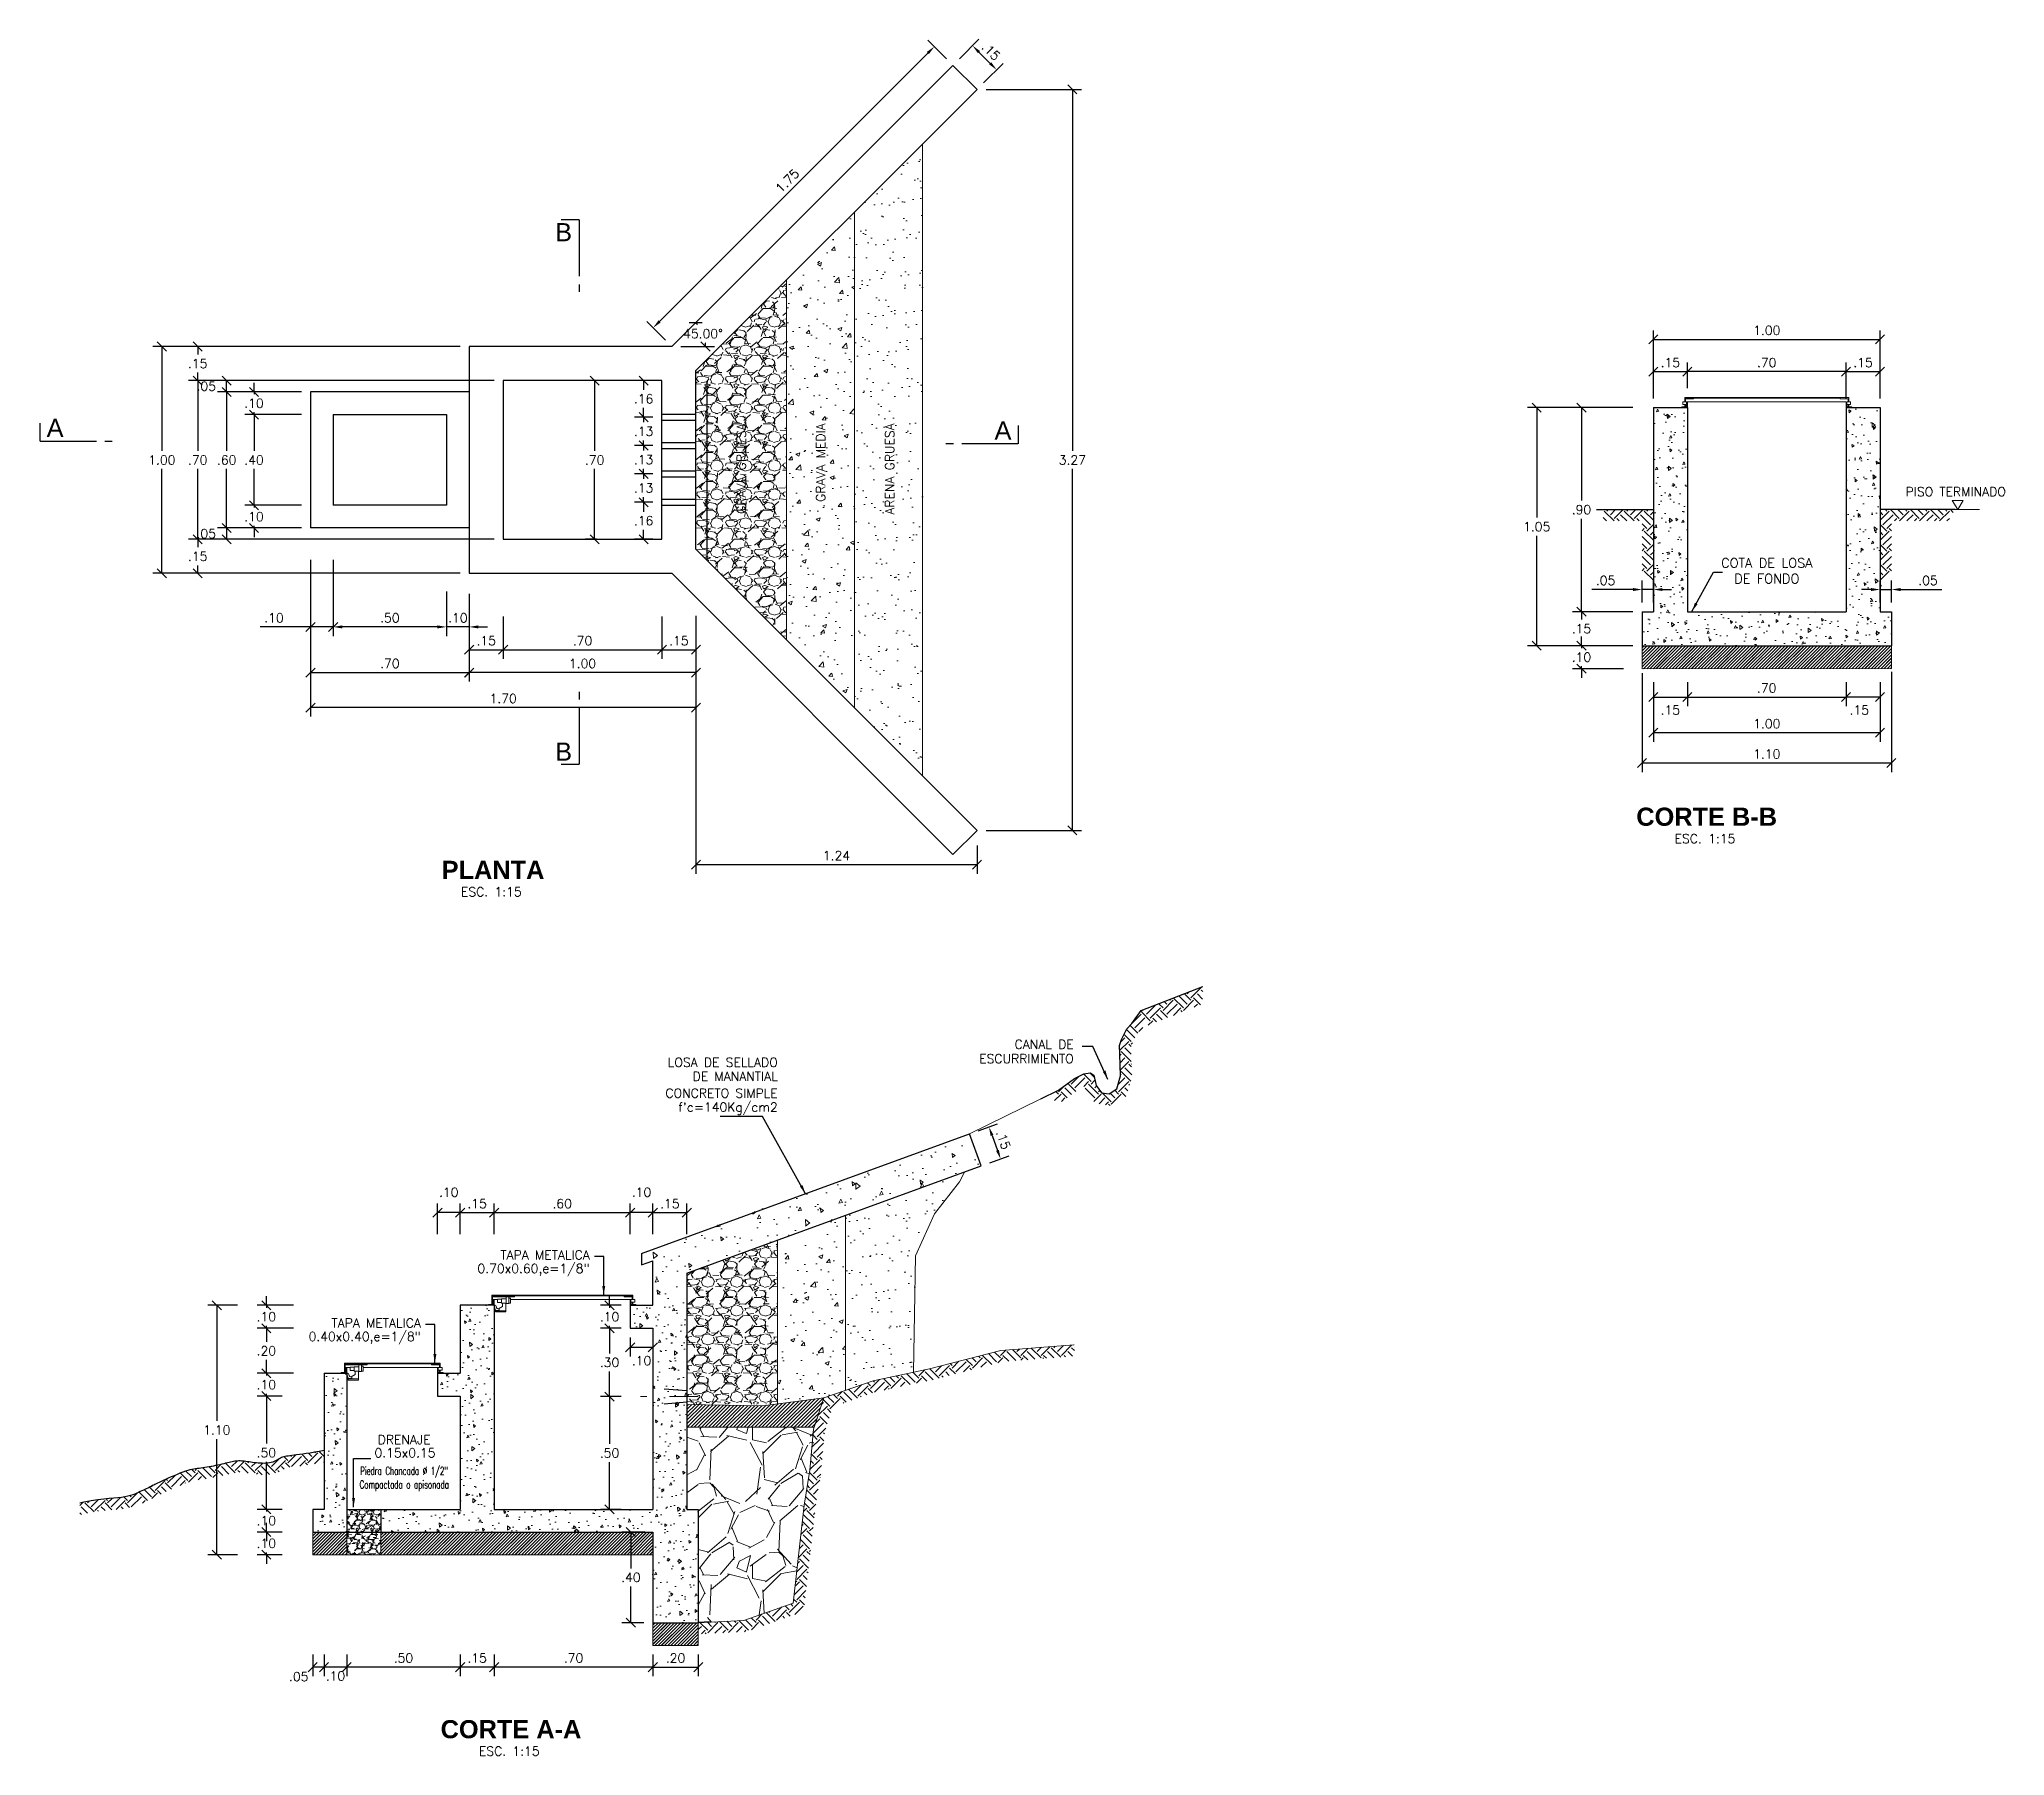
# Model space of a CAD drawing. Header units: millimetres. Extents: x 147.1 to 162.6, y 184.3 to 191.9.
# Drawn here: x 147.08 to 155.75, y 184.3 to 191.87 of the extents above; entities that cross this region are included whole.
import ezdxf
from ezdxf.enums import TextEntityAlignment as Align

# ---------------------------------------------------------------- set-up
doc = ezdxf.new("R2010")
doc.units = ezdxf.units.MM
doc.header["$PDMODE"] = 35
doc.linetypes.add('CENTER', pattern=[50.8, 31.75, -6.35, 6.35, -6.35])
doc.linetypes.add('HIDDEN', pattern=[9.525, 6.35, -3.175])
for name, color, linetype, lineweight in [('A-EQUIPOS', 1, 'Continuous', 20), ('CASCO', 160, 'Continuous', 30), ('g-achurado', 1, 'Continuous', 15), ('g-acotado', 9, 'Continuous', 15), ('g-ejes', 9, 'CENTER', 18), ('g-textos-notas', 7, 'Continuous', 20), ('RELLENO', 8, 'Continuous', 0)]:
    doc.layers.add(name, color=color, linetype=linetype, lineweight=lineweight)
for name, color, linetype in [('A-PISO', 8, 'Continuous'), ('g-proyecciones', 1, 'HIDDEN'), ('g-textos-titulos', 4, 'Continuous')]:
    doc.layers.add(name, color=color, linetype=linetype)
doc.layers.add('Filtros', color=7, linetype='Continuous', lineweight=5, transparency=0.6)
doc.styles.add('01COTAS', font='romans.shx')
doc.styles.add('20-TITULO', font='arialbd.ttf', dxfattribs={"height": 0.08})
doc.styles.add('ARIAL', font='arial.ttf', dxfattribs={"height": 0.06})
doc.styles.add('ROMANS', font='romans.shx')
doc.dimstyles.new('DIM-20-CORTE', dxfattribs={"dimscale": 0.02, "dimtxt": 2, "dimasz": 2, "dimexe": 2, "dimexo": 2, "dimgap": 1, "dimtad": 1, "dimtih": 1, "dimtoh": 1, "dimzin": 4, "dimdsep": 46, "dimtxsty": '01COTAS', "dimblk": 'OBLIQUE', "dimcen": 25, "dimclrd": 7, "dimclre": 20, "dimclrt": 7, "dimazin": 0, "dimtfac": 1, "dimtmove": 2, "dimatfit": 3, "dimfxl": 1, "dimtolj": 1, "dimtzin": 0, "dimarcsym": 0})
doc.dimstyles.new('DIM-20-PLANTA', dxfattribs={"dimscale": 0.02, "dimtxt": 2, "dimasz": 2, "dimexe": 2, "dimexo": 2, "dimgap": 1, "dimtad": 1, "dimzin": 4, "dimdsep": 46, "dimtxsty": '01COTAS', "dimcen": 25, "dimclrd": 252, "dimclre": 252, "dimclrt": 7, "dimadec": 0, "dimazin": 0, "dimtfac": 1, "dimtmove": 2, "dimatfit": 3, "dimfxl": 1, "dimtolj": 1, "dimtzin": 0, "dimarcsym": 0})

msp = doc.modelspace()

# ---------------------------------------------------------------- texts
at = {"layer": 'g-textos-notas', "style": '01COTAS'}
for s, p in [('GRAVA GRUESA', (150.1966, 190.1791)), ('GRAVA MEDIA', (150.5465, 190.1791)), ('ARENA GRUESA', (150.8513, 190.1791))]:
    msp.add_text(s, height=0.04, rotation=90, dxfattribs=at).set_placement(p, align=Align.RIGHT)
for p in [(154.4272, 188.3476), (149.074, 188.1131), (149.1532, 184.3238)]:
    msp.add_text('ESC. 1:15', height=0.04, dxfattribs=at).set_placement(p, align=Align.MIDDLE)
for s, p in [('CANAL DE', (151.6426, 187.4206)), ('LOSA DE SELLADO', (150.3374, 187.3409)), ('ESCURRIMIENTO', (151.6426, 187.3574)), ('DE MANANTIAL', (150.3374, 187.2797)), ('CONCRETO SIMPLE', (150.3374, 187.2051)), ("f'c=140Kg/cm2", (150.3374, 187.1438)), ('0.70x0.60,e=1/8"', (149.5082, 186.4322)), ('TAPA METALICA', (149.5082, 186.4922)), ('TAPA METALICA', (148.7633, 186.1922)), ('0.40x0.40,e=1/8"', (148.7633, 186.1322)), ('DRENAJE', (148.8059, 185.6775)), ('0.15x0.15', (148.8278, 185.6192))]:
    msp.add_text(s, height=0.04, dxfattribs=at).set_placement(p, align=Align.RIGHT)
at = {"layer": 'g-textos-notas', "style": '01COTAS', "width": 0.65}
for s, p in [('Compactada o apisonada', (148.4931, 185.4819)), ('Piedra Chancada %%C 1/2"', (148.4955, 185.5424))]:
    msp.add_text(s, height=0.035, dxfattribs=at).set_placement(p)
at = {"layer": 'g-textos-notas', "lineweight": 25, "insert": (154.4439, 189.5843), "char_height": 0.0416, "attachment_point": 1, "style": '01COTAS'}
msp.add_mtext_dynamic_manual_height_columns('\\pxqc;COTA DE LOSA DE FONDO', width=0.512376, gutter_width=10, heights=[0], dxfattribs=at)
at = {"layer": 'g-textos-titulos', "color": 7, "style": '20-TITULO'}
for s, p in [('CORTE B-B', (154.4347, 188.4445)), ('PLANTA', (149.0815, 188.21)), ('CORTE A-A', (149.1607, 184.4207))]:
    msp.add_text(s, height=0.08, dxfattribs=at).set_placement(p, align=Align.MIDDLE)

# ---------------------------------------------------------------- blocks, each defined once
blk = doc.blocks.new('*D50')
at = {"layer": 'DEFPOINTS', "color": 0, "transparency": 16777216}
for p in [(151.0278, 191.8403), (151.1103, 191.7578), (149.8703, 190.5178)]:
    blk.add_point(p, dxfattribs=at)
at = {"layer": 'g-acotado', "color": 252, "lineweight": -2, "transparency": 16777216}
for p, q in [((151.082, 191.7861), (150.9995, 191.8686)), ((149.8161, 190.6286), (150.9995, 191.812)), ((149.842, 190.5461), (149.7595, 190.6286))]:
    blk.add_line(p, q, dxfattribs=at)
at = {"layer": 'g-acotado', "color": 252, "transparency": 16777216}
for points in [[(150.9948, 191.8167), (151.0042, 191.8073), (151.0278, 191.8403)], [(149.8114, 190.6333), (149.8208, 190.6239), (149.7878, 190.6003)]]:
    blk.add_solid(points, dxfattribs=at)
at = {"layer": 'g-acotado', "color": 7, "transparency": 16777216, "insert": (150.3795, 191.2486), "char_height": 0.04, "attachment_point": 5, "rotation": 45, "style": '01COTAS'}
blk.add_mtext('\\A1;1.75', dxfattribs=at)
blk = doc.blocks.new('*D51')
at = {"layer": 'DEFPOINTS', "color": 0, "transparency": 16777216}
for p in [(151.1968, 191.8443), (151.1103, 191.7578), (151.2164, 191.6517)]:
    blk.add_point(p, dxfattribs=at)
at = {"layer": 'g-acotado', "color": 252, "lineweight": -2, "transparency": 16777216}
for p, q in [((151.1386, 191.7861), (151.225, 191.8725)), ((151.2745, 191.7665), (151.225, 191.816)), ((151.2447, 191.68), (151.3311, 191.7665))]:
    blk.add_line(p, q, dxfattribs=at)
at = {"layer": 'g-acotado', "color": 252, "transparency": 16777216}
for points in [[(151.2298, 191.8207), (151.2203, 191.8113), (151.1968, 191.8443)], [(151.2793, 191.7712), (151.2698, 191.7618), (151.3028, 191.7382)]]:
    blk.add_solid(points, dxfattribs=at)
at = {"layer": 'g-acotado', "color": 7, "transparency": 16777216, "insert": (151.2781, 191.8195), "char_height": 0.04, "attachment_point": 5, "rotation": 315, "style": '01COTAS'}
blk.add_mtext('\\A1;.15', dxfattribs=at)
blk = doc.blocks.new('_Oblique')
at = {"color": 0, "linetype": 'ByBlock', "lineweight": -2}
blk.add_line((-0.5, -0.5), (0.5, 0.5), dxfattribs=at)
blk = doc.blocks.new('*D52')
at = {"layer": 'DEFPOINTS', "color": 0, "transparency": 16777216}
for p in [(148.2764, 189.6178), (148.3764, 189.6178), (148.3764, 189.2813)]:
    blk.add_point(p, dxfattribs=at)
at = {"layer": 'g-acotado', "color": 20, "lineweight": -2, "transparency": 16777216}
for p, q in [((148.2764, 189.5778), (148.2764, 189.2413)), ((148.3764, 189.5778), (148.3764, 189.2413))]:
    blk.add_line(p, q, dxfattribs=at)
at = {"layer": 'g-acotado', "color": 7, "lineweight": -2, "transparency": 16777216}
for p, q in [((148.2764, 189.2813), (148.0545, 189.2813)), ((148.3764, 189.2813), (148.2764, 189.2813))]:
    blk.add_line(p, q, dxfattribs=at)
at = {"layer": 'g-acotado', "color": 7, "lineweight": -2, "transparency": 16777216, "xscale": 0.04, "yscale": 0.04, "zscale": 0.04, "rotation": 180}
blk.add_blockref('_Oblique', (148.2764, 189.2813), dxfattribs=at)
at = {"layer": 'g-acotado', "color": 7, "lineweight": -2, "transparency": 16777216, "xscale": 0.04, "yscale": 0.04, "zscale": 0.04}
blk.add_blockref('_Oblique', (148.3764, 189.2813), dxfattribs=at)
at = {"layer": 'g-acotado', "color": 7, "transparency": 16777216, "insert": (148.1154, 189.3213), "char_height": 0.04, "attachment_point": 5, "style": '01COTAS'}
blk.add_mtext('\\A1;.10', dxfattribs=at)
blk = doc.blocks.new('*D53')
at = {"layer": 'DEFPOINTS', "color": 0, "transparency": 16777216}
for p in [(148.3764, 189.6178), (148.8764, 189.4778), (148.3764, 189.2813)]:
    blk.add_point(p, dxfattribs=at)
at = {"layer": 'g-acotado', "color": 252, "lineweight": -2, "transparency": 16777216}
for p, q in [((148.3764, 189.5778), (148.3764, 189.2413)), ((148.8764, 189.4378), (148.8764, 189.2413)), ((148.8364, 189.2813), (148.4164, 189.2813))]:
    blk.add_line(p, q, dxfattribs=at)
at = {"layer": 'g-acotado', "color": 252, "transparency": 16777216}
for points in [[(148.4164, 189.288), (148.4164, 189.2747), (148.3764, 189.2813)], [(148.8364, 189.288), (148.8364, 189.2747), (148.8764, 189.2813)]]:
    blk.add_solid(points, dxfattribs=at)
at = {"layer": 'g-acotado', "color": 7, "transparency": 16777216, "insert": (148.6264, 189.3213), "char_height": 0.04, "attachment_point": 5, "style": '01COTAS'}
blk.add_mtext('\\A1;.50', dxfattribs=at)
blk = doc.blocks.new('*D54')
at = {"layer": 'DEFPOINTS', "color": 0, "transparency": 16777216}
for p in [(148.9763, 189.3666), (149.1263, 189.3667), (149.1263, 189.1807)]:
    blk.add_point(p, dxfattribs=at)
at = {"layer": 'g-acotado', "color": 20, "lineweight": -2, "transparency": 16777216}
for p, q in [((148.9763, 189.3266), (148.9763, 189.1407)), ((149.1263, 189.3267), (149.1263, 189.1407))]:
    blk.add_line(p, q, dxfattribs=at)
at = {"layer": 'g-acotado', "color": 7, "lineweight": -2, "transparency": 16777216}
blk.add_line((148.9763, 189.1807), (149.1263, 189.1807), dxfattribs=at)
at = {"layer": 'g-acotado', "color": 7, "lineweight": -2, "transparency": 16777216, "xscale": 0.04, "yscale": 0.04, "zscale": 0.04, "rotation": 180}
blk.add_blockref('_Oblique', (148.9763, 189.1807), dxfattribs=at)
at = {"layer": 'g-acotado', "color": 7, "lineweight": -2, "transparency": 16777216, "xscale": 0.04, "yscale": 0.04, "zscale": 0.04}
blk.add_blockref('_Oblique', (149.1263, 189.1807), dxfattribs=at)
at = {"layer": 'g-acotado', "color": 7, "transparency": 16777216, "insert": (149.0513, 189.2207), "char_height": 0.04, "attachment_point": 5, "style": '01COTAS'}
blk.add_mtext('\\A1;.15', dxfattribs=at)
blk = doc.blocks.new('*D55')
at = {"layer": 'DEFPOINTS', "color": 0, "transparency": 16777216}
for p in [(149.1263, 189.3667), (149.8263, 189.3671), (149.8263, 189.1807)]:
    blk.add_point(p, dxfattribs=at)
at = {"layer": 'g-acotado', "color": 20, "lineweight": -2, "transparency": 16777216}
for p, q in [((149.1263, 189.3267), (149.1263, 189.1407)), ((149.8263, 189.3271), (149.8263, 189.1407))]:
    blk.add_line(p, q, dxfattribs=at)
at = {"layer": 'g-acotado', "color": 7, "lineweight": -2, "transparency": 16777216}
blk.add_line((149.1263, 189.1807), (149.8263, 189.1807), dxfattribs=at)
at = {"layer": 'g-acotado', "color": 7, "lineweight": -2, "transparency": 16777216, "xscale": 0.04, "yscale": 0.04, "zscale": 0.04, "rotation": 180}
blk.add_blockref('_Oblique', (149.1263, 189.1807), dxfattribs=at)
at = {"layer": 'g-acotado', "color": 7, "lineweight": -2, "transparency": 16777216, "xscale": 0.04, "yscale": 0.04, "zscale": 0.04}
blk.add_blockref('_Oblique', (149.8263, 189.1807), dxfattribs=at)
at = {"layer": 'g-acotado', "color": 7, "transparency": 16777216, "insert": (149.4763, 189.2207), "char_height": 0.04, "attachment_point": 5, "style": '01COTAS'}
blk.add_mtext('\\A1;.70', dxfattribs=at)
blk = doc.blocks.new('*D56')
at = {"layer": 'DEFPOINTS', "color": 0, "transparency": 16777216}
for p in [(149.8263, 189.3671), (149.9763, 189.3111), (149.9763, 189.1807)]:
    blk.add_point(p, dxfattribs=at)
at = {"layer": 'g-acotado', "color": 20, "lineweight": -2, "transparency": 16777216}
for p, q in [((149.8263, 189.3271), (149.8263, 189.1407)), ((149.9763, 189.2711), (149.9763, 189.1407))]:
    blk.add_line(p, q, dxfattribs=at)
at = {"layer": 'g-acotado', "color": 7, "lineweight": -2, "transparency": 16777216}
blk.add_line((149.8263, 189.1807), (149.9763, 189.1807), dxfattribs=at)
at = {"layer": 'g-acotado', "color": 7, "lineweight": -2, "transparency": 16777216, "xscale": 0.04, "yscale": 0.04, "zscale": 0.04, "rotation": 180}
blk.add_blockref('_Oblique', (149.8263, 189.1807), dxfattribs=at)
at = {"layer": 'g-acotado', "color": 7, "lineweight": -2, "transparency": 16777216, "xscale": 0.04, "yscale": 0.04, "zscale": 0.04}
blk.add_blockref('_Oblique', (149.9763, 189.1807), dxfattribs=at)
at = {"layer": 'g-acotado', "color": 7, "transparency": 16777216, "insert": (149.9013, 189.2207), "char_height": 0.04, "attachment_point": 5, "style": '01COTAS'}
blk.add_mtext('\\A1;.15', dxfattribs=at)
blk = doc.blocks.new('*D57')
at = {"layer": 'DEFPOINTS', "color": 0, "transparency": 16777216}
for p in [(150.4197, 191.0672), (150.0136, 190.5562), (148.9764, 190.5178), (149.8703, 190.5178), (149.8703, 190.5178)]:
    blk.add_point(p, dxfattribs=at)
at = {"layer": 'g-ejes', "color": 20, "lineweight": -2, "transparency": 16777216}
blk.add_line((149.9103, 190.5178), (150.0587, 190.5178), dxfattribs=at)
at = {"layer": 'g-ejes', "color": 7, "lineweight": -2, "transparency": 16777216}
for start, end in [(40.71492, 45), (0, 6.49238)]:
    blk.add_arc((149.8703, 190.5178), 0.1484, start, end, dxfattribs=at)
at = {"layer": 'g-ejes', "color": 7, "lineweight": -2, "transparency": 16777216, "xscale": 0.04, "yscale": 0.04, "zscale": 0.04}
for p, rotation in [((149.9752, 190.6227), 135.0000000000059), ((150.0187, 190.5178), 270.0000000000004)]:
    blk.add_blockref('_Oblique', p, dxfattribs=dict(at, rotation=rotation))
at = {"layer": 'g-ejes', "color": 7, "transparency": 16777216, "insert": (150.0074, 190.5746), "char_height": 0.04, "attachment_point": 5, "style": '01COTAS'}
blk.add_mtext('\\A1;45.00°', dxfattribs=at)
blk = doc.blocks.new('*D58')
at = {"layer": 'DEFPOINTS', "color": 0, "transparency": 16777216}
for p in [(148.8764, 189.4778), (148.9764, 189.4673), (148.8764, 189.2813)]:
    blk.add_point(p, dxfattribs=at)
at = {"layer": 'g-acotado', "color": 252, "lineweight": -2, "transparency": 16777216}
for p, q in [((148.8764, 189.4378), (148.8764, 189.2413)), ((148.9764, 189.4273), (148.9764, 189.2413)), ((148.8364, 189.2813), (148.7964, 189.2813)), ((148.9764, 189.2813), (148.8764, 189.2813)), ((149.0164, 189.2813), (149.0564, 189.2813))]:
    blk.add_line(p, q, dxfattribs=at)
at = {"layer": 'g-acotado', "color": 252, "transparency": 16777216}
for points in [[(148.8364, 189.288), (148.8364, 189.2747), (148.8764, 189.2813)], [(149.0164, 189.288), (149.0164, 189.2747), (148.9764, 189.2813)]]:
    blk.add_solid(points, dxfattribs=at)
at = {"layer": 'g-acotado', "color": 7, "transparency": 16777216, "insert": (148.9264, 189.3213), "char_height": 0.04, "attachment_point": 5, "style": '01COTAS'}
blk.add_mtext('\\A1;.10', dxfattribs=at)
blk = doc.blocks.new('*D59')
at = {"layer": 'DEFPOINTS', "color": 0, "transparency": 16777216}
for p in [(148.0274, 190.2178), (148.2764, 190.2178), (148.2764, 189.8178)]:
    blk.add_point(p, dxfattribs=at)
at = {"layer": 'g-acotado', "color": 20, "lineweight": -2, "transparency": 16777216}
for p, q in [((148.2364, 190.2178), (147.9874, 190.2178)), ((148.2364, 189.8178), (147.9874, 189.8178))]:
    blk.add_line(p, q, dxfattribs=at)
at = {"layer": 'g-acotado', "color": 7, "lineweight": -2, "transparency": 16777216}
for p, q in [((148.0274, 190.2178), (148.0274, 190.0578)), ((148.0274, 189.8178), (148.0274, 189.9778))]:
    blk.add_line(p, q, dxfattribs=at)
at = {"layer": 'g-acotado', "color": 7, "lineweight": -2, "transparency": 16777216, "xscale": 0.04, "yscale": 0.04, "zscale": 0.04}
for p, rotation in [((148.0274, 190.2178), 90), ((148.0274, 189.8178), 270)]:
    blk.add_blockref('_Oblique', p, dxfattribs=dict(at, rotation=rotation))
at = {"layer": 'g-acotado', "color": 7, "transparency": 16777216, "insert": (148.0274, 190.0178), "char_height": 0.04, "attachment_point": 5, "style": '01COTAS'}
blk.add_mtext('\\A1;.40', dxfattribs=at)
blk = doc.blocks.new('*D60')
at = {"layer": 'DEFPOINTS', "color": 0, "transparency": 16777216}
for p in [(148.9763, 189.3666), (149.9763, 189.3697), (148.9763, 189.08)]:
    blk.add_point(p, dxfattribs=at)
at = {"layer": 'g-acotado', "color": 20, "lineweight": -2, "transparency": 16777216}
for p, q in [((148.9763, 189.3266), (148.9763, 189.04)), ((149.9763, 189.3297), (149.9763, 189.04))]:
    blk.add_line(p, q, dxfattribs=at)
at = {"layer": 'g-acotado', "color": 7, "lineweight": -2, "transparency": 16777216}
blk.add_line((149.9763, 189.08), (148.9763, 189.08), dxfattribs=at)
at = {"layer": 'g-acotado', "color": 7, "lineweight": -2, "transparency": 16777216, "xscale": 0.04, "yscale": 0.04, "zscale": 0.04, "rotation": 180}
blk.add_blockref('_Oblique', (148.9763, 189.08), dxfattribs=at)
at = {"layer": 'g-acotado', "color": 7, "lineweight": -2, "transparency": 16777216, "xscale": 0.04, "yscale": 0.04, "zscale": 0.04}
blk.add_blockref('_Oblique', (149.9763, 189.08), dxfattribs=at)
at = {"layer": 'g-acotado', "color": 7, "transparency": 16777216, "insert": (149.4763, 189.12), "char_height": 0.04, "attachment_point": 5, "style": '01COTAS'}
blk.add_mtext('\\A1;1.00', dxfattribs=at)
blk = doc.blocks.new('*D61')
at = {"layer": 'DEFPOINTS', "color": 0, "transparency": 16777216}
for p in [(148.2764, 189.6178), (148.9765, 189.4673), (148.9765, 189.08)]:
    blk.add_point(p, dxfattribs=at)
at = {"layer": 'g-acotado', "color": 20, "lineweight": -2, "transparency": 16777216}
for p, q in [((148.2764, 189.5778), (148.2764, 189.04)), ((148.9765, 189.4273), (148.9765, 189.04))]:
    blk.add_line(p, q, dxfattribs=at)
at = {"layer": 'g-acotado', "color": 7, "lineweight": -2, "transparency": 16777216}
blk.add_line((148.2764, 189.08), (148.9765, 189.08), dxfattribs=at)
at = {"layer": 'g-acotado', "color": 7, "lineweight": -2, "transparency": 16777216, "xscale": 0.04, "yscale": 0.04, "zscale": 0.04, "rotation": 180}
blk.add_blockref('_Oblique', (148.2764, 189.08), dxfattribs=at)
at = {"layer": 'g-acotado', "color": 7, "lineweight": -2, "transparency": 16777216, "xscale": 0.04, "yscale": 0.04, "zscale": 0.04}
blk.add_blockref('_Oblique', (148.9765, 189.08), dxfattribs=at)
at = {"layer": 'g-acotado', "color": 7, "transparency": 16777216, "insert": (148.6264, 189.12), "char_height": 0.04, "attachment_point": 5, "style": '01COTAS'}
blk.add_mtext('\\A1;.70', dxfattribs=at)
blk = doc.blocks.new('*D62')
at = {"layer": 'DEFPOINTS', "color": 0, "transparency": 16777216}
for p in [(149.578, 190.3678), (149.5298, 189.6678), (149.578, 189.6678)]:
    blk.add_point(p, dxfattribs=at)
at = {"layer": 'g-acotado', "color": 20, "lineweight": -2, "transparency": 16777216}
for p, q in [((149.538, 190.3678), (149.4898, 190.3678)), ((149.538, 189.6678), (149.4898, 189.6678))]:
    blk.add_line(p, q, dxfattribs=at)
at = {"layer": 'g-acotado', "color": 7, "lineweight": -2, "transparency": 16777216}
for p, q in [((149.5298, 190.3678), (149.5298, 190.0578)), ((149.5298, 189.6678), (149.5298, 189.9778))]:
    blk.add_line(p, q, dxfattribs=at)
at = {"layer": 'g-acotado', "color": 7, "lineweight": -2, "transparency": 16777216, "xscale": 0.04, "yscale": 0.04, "zscale": 0.04}
for p, rotation in [((149.5298, 190.3678), 90), ((149.5298, 189.6678), 270)]:
    blk.add_blockref('_Oblique', p, dxfattribs=dict(at, rotation=rotation))
at = {"layer": 'g-acotado', "color": 7, "transparency": 16777216, "insert": (149.5298, 190.0178), "char_height": 0.04, "attachment_point": 5, "style": '01COTAS'}
blk.add_mtext('\\A1;.70', dxfattribs=at)
blk = doc.blocks.new('*D63')
at = {"layer": 'DEFPOINTS', "color": 0, "transparency": 16777216}
for p in [(149.9764, 189.1807), (151.2164, 188.3578), (151.2164, 188.2331)]:
    blk.add_point(p, dxfattribs=at)
at = {"layer": 'g-acotado', "color": 20, "lineweight": -2, "transparency": 16777216}
for p, q in [((149.9764, 189.1407), (149.9764, 188.1931)), ((151.2164, 188.3178), (151.2164, 188.1931))]:
    blk.add_line(p, q, dxfattribs=at)
at = {"layer": 'g-acotado', "color": 7, "lineweight": -2, "transparency": 16777216}
blk.add_line((149.9764, 188.2331), (151.2164, 188.2331), dxfattribs=at)
at = {"layer": 'g-acotado', "color": 7, "lineweight": -2, "transparency": 16777216, "xscale": 0.04, "yscale": 0.04, "zscale": 0.04, "rotation": 180}
blk.add_blockref('_Oblique', (149.9764, 188.2331), dxfattribs=at)
at = {"layer": 'g-acotado', "color": 7, "lineweight": -2, "transparency": 16777216, "xscale": 0.04, "yscale": 0.04, "zscale": 0.04}
blk.add_blockref('_Oblique', (151.2164, 188.2331), dxfattribs=at)
at = {"layer": 'g-acotado', "color": 7, "transparency": 16777216, "insert": (150.5964, 188.2731), "char_height": 0.04, "attachment_point": 5, "style": '01COTAS'}
blk.add_mtext('\\A1;1.24', dxfattribs=at)
blk = doc.blocks.new('*D64')
at = {"layer": 'DEFPOINTS', "color": 0, "transparency": 16777216}
for p in [(148.2764, 189.2813), (149.9764, 189.1807), (148.2764, 188.9257)]:
    blk.add_point(p, dxfattribs=at)
at = {"layer": 'g-acotado', "color": 20, "lineweight": -2, "transparency": 16777216}
for p, q in [((148.2764, 189.2413), (148.2764, 188.8857)), ((149.9764, 189.1407), (149.9764, 188.8857))]:
    blk.add_line(p, q, dxfattribs=at)
at = {"layer": 'g-acotado', "color": 7, "lineweight": -2, "transparency": 16777216}
blk.add_line((149.9764, 188.9257), (148.2764, 188.9257), dxfattribs=at)
at = {"layer": 'g-acotado', "color": 7, "lineweight": -2, "transparency": 16777216, "xscale": 0.04, "yscale": 0.04, "zscale": 0.04, "rotation": 180}
blk.add_blockref('_Oblique', (148.2764, 188.9257), dxfattribs=at)
at = {"layer": 'g-acotado', "color": 7, "lineweight": -2, "transparency": 16777216, "xscale": 0.04, "yscale": 0.04, "zscale": 0.04}
blk.add_blockref('_Oblique', (149.9764, 188.9257), dxfattribs=at)
at = {"layer": 'g-acotado', "color": 7, "transparency": 16777216, "insert": (149.1264, 188.9657), "char_height": 0.04, "attachment_point": 5, "style": '01COTAS'}
blk.add_mtext('\\A1;1.70', dxfattribs=at)
blk = doc.blocks.new('CORTE-VERTICAL')
at = {"color": 5, "const_width": 0.28}
for points in [[(0, 0), (0, -12.49)], [(0, -14.25), (0, -16)]]:
    blk.add_lwpolyline(points, dxfattribs=at)
blk.add_lwpolyline([(4, 0), (0, 0)])
at = {"color": 3, "style": 'ARIAL'}
blk.add_attdef('A', text='', height=4, dxfattribs=at).set_placement((3.44, -2.77), align=Align.MIDDLE)
blk = doc.blocks.new('CORTE-HORIZONTAL')
at = {"color": 5, "const_width": 0.28}
for points in [[(0, 0), (12.49, 0)], [(14.25, 0), (16, 0)]]:
    blk.add_lwpolyline(points, dxfattribs=at)
blk.add_lwpolyline([(0, -4), (0, 0)])
at = {"color": 3, "style": 'ARIAL'}
blk.add_attdef('A', text='', height=4, dxfattribs=at).set_placement((3.34, -2.94), align=Align.MIDDLE)
blk = doc.blocks.new('*D65')
at = {"layer": 'DEFPOINTS', "color": 0, "transparency": 16777216}
for p in [(151.2164, 191.6517), (151.2164, 188.3839), (151.6368, 188.3839)]:
    blk.add_point(p, dxfattribs=at)
at = {"layer": 'g-acotado', "color": 20, "lineweight": -2, "transparency": 16777216}
for p, q in [((151.2564, 191.6517), (151.6768, 191.6517)), ((151.2564, 188.3839), (151.6768, 188.3839))]:
    blk.add_line(p, q, dxfattribs=at)
at = {"layer": 'g-acotado', "color": 7, "lineweight": -2, "transparency": 16777216}
for p, q in [((151.6368, 191.6517), (151.6368, 190.0578)), ((151.6368, 188.3839), (151.6368, 189.9778))]:
    blk.add_line(p, q, dxfattribs=at)
at = {"layer": 'g-acotado', "color": 7, "lineweight": -2, "transparency": 16777216, "xscale": 0.04, "yscale": 0.04, "zscale": 0.04}
for p, rotation in [((151.6368, 191.6517), 90), ((151.6368, 188.3839), 270)]:
    blk.add_blockref('_Oblique', p, dxfattribs=dict(at, rotation=rotation))
at = {"layer": 'g-acotado', "color": 7, "transparency": 16777216, "insert": (151.6368, 190.0178), "char_height": 0.04, "attachment_point": 5, "style": '01COTAS'}
blk.add_mtext('\\A1;3.27', dxfattribs=at)
blk = doc.blocks.new('*D66')
at = {"layer": 'DEFPOINTS', "color": 0, "transparency": 16777216}
for p in [(149.7456, 190.3678), (149.8264, 190.3678), (149.8264, 190.2063)]:
    blk.add_point(p, dxfattribs=at)
at = {"layer": 'g-acotado', "color": 20, "lineweight": -2, "transparency": 16777216}
for p, q in [((149.7864, 190.3678), (149.7056, 190.3678)), ((149.7864, 190.2063), (149.7056, 190.2063))]:
    blk.add_line(p, q, dxfattribs=at)
at = {"layer": 'g-acotado', "color": 7, "lineweight": -2, "transparency": 16777216}
for p, q in [((149.7456, 190.3678), (149.7456, 190.3271)), ((149.7456, 190.2063), (149.7456, 190.2471))]:
    blk.add_line(p, q, dxfattribs=at)
at = {"layer": 'g-acotado', "color": 7, "lineweight": -2, "transparency": 16777216, "xscale": 0.04, "yscale": 0.04, "zscale": 0.04}
for p, rotation in [((149.7456, 190.3678), 90), ((149.7456, 190.2063), 270)]:
    blk.add_blockref('_Oblique', p, dxfattribs=dict(at, rotation=rotation))
at = {"layer": 'g-acotado', "color": 7, "transparency": 16777216, "insert": (149.7456, 190.2871), "char_height": 0.04, "attachment_point": 5, "style": '01COTAS'}
blk.add_mtext('\\A1;.16', dxfattribs=at)
blk = doc.blocks.new('*D67')
at = {"layer": 'DEFPOINTS', "color": 0, "transparency": 16777216}
for p in [(148.2764, 189.8178), (148.0274, 189.7178), (148.2764, 189.7178)]:
    blk.add_point(p, dxfattribs=at)
at = {"layer": 'g-acotado', "color": 7, "lineweight": -2, "transparency": 16777216}
for p, q in [((148.0274, 189.8178), (148.0274, 189.8578)), ((148.0274, 189.8178), (148.0274, 189.8078)), ((148.0274, 189.7178), (148.0274, 189.7278)), ((148.0274, 189.7178), (148.0274, 189.6778))]:
    blk.add_line(p, q, dxfattribs=at)
at = {"layer": 'g-acotado', "color": 20, "lineweight": -2, "transparency": 16777216}
for p, q in [((148.2364, 189.8178), (147.9874, 189.8178)), ((148.2364, 189.7178), (147.9874, 189.7178))]:
    blk.add_line(p, q, dxfattribs=at)
at = {"layer": 'g-acotado', "color": 7, "lineweight": -2, "transparency": 16777216, "xscale": 0.04, "yscale": 0.04, "zscale": 0.04}
for p, rotation in [((148.0274, 189.8178), 270), ((148.0274, 189.7178), 90)]:
    blk.add_blockref('_Oblique', p, dxfattribs=dict(at, rotation=rotation))
at = {"layer": 'g-acotado', "color": 7, "transparency": 16777216, "insert": (148.0274, 189.7678), "char_height": 0.04, "attachment_point": 5, "style": '01COTAS'}
blk.add_mtext('\\A1;.10', dxfattribs=at)
blk = doc.blocks.new('*D68')
at = {"layer": 'DEFPOINTS', "color": 0, "transparency": 16777216}
for p in [(148.0274, 190.3178), (148.2764, 190.3178), (148.2764, 190.2178)]:
    blk.add_point(p, dxfattribs=at)
at = {"layer": 'g-acotado', "color": 20, "lineweight": -2, "transparency": 16777216}
for p, q in [((148.2364, 190.3178), (147.9874, 190.3178)), ((148.2364, 190.2178), (147.9874, 190.2178))]:
    blk.add_line(p, q, dxfattribs=at)
at = {"layer": 'g-acotado', "color": 7, "lineweight": -2, "transparency": 16777216}
for p, q in [((148.0274, 190.3178), (148.0274, 190.3578)), ((148.0274, 190.3178), (148.0274, 190.3078)), ((148.0274, 190.2178), (148.0274, 190.2278)), ((148.0274, 190.2178), (148.0274, 190.1778))]:
    blk.add_line(p, q, dxfattribs=at)
at = {"layer": 'g-acotado', "color": 7, "lineweight": -2, "transparency": 16777216, "xscale": 0.04, "yscale": 0.04, "zscale": 0.04}
for p, rotation in [((148.0274, 190.3178), 270), ((148.0274, 190.2178), 90)]:
    blk.add_blockref('_Oblique', p, dxfattribs=dict(at, rotation=rotation))
at = {"layer": 'g-acotado', "color": 7, "transparency": 16777216, "insert": (148.0274, 190.2678), "char_height": 0.04, "attachment_point": 5, "style": '01COTAS'}
blk.add_mtext('\\A1;.10', dxfattribs=at)
blk = doc.blocks.new('*D69')
at = {"layer": 'DEFPOINTS', "color": 0, "transparency": 16777216}
for p in [(148.0274, 190.3178), (147.9065, 189.7178), (148.0274, 189.7178)]:
    blk.add_point(p, dxfattribs=at)
at = {"layer": 'g-acotado', "color": 20, "lineweight": -2, "transparency": 16777216}
for p, q in [((147.9874, 190.3178), (147.8665, 190.3178)), ((147.9874, 189.7178), (147.8665, 189.7178))]:
    blk.add_line(p, q, dxfattribs=at)
at = {"layer": 'g-acotado', "color": 7, "lineweight": -2, "transparency": 16777216}
for p, q in [((147.9065, 190.3178), (147.9065, 190.0578)), ((147.9065, 189.7178), (147.9065, 189.9778))]:
    blk.add_line(p, q, dxfattribs=at)
at = {"layer": 'g-acotado', "color": 7, "lineweight": -2, "transparency": 16777216, "xscale": 0.04, "yscale": 0.04, "zscale": 0.04}
for p, rotation in [((147.9065, 190.3178), 90), ((147.9065, 189.7178), 270)]:
    blk.add_blockref('_Oblique', p, dxfattribs=dict(at, rotation=rotation))
at = {"layer": 'g-acotado', "color": 7, "transparency": 16777216, "insert": (147.9065, 190.0178), "char_height": 0.04, "attachment_point": 5, "style": '01COTAS'}
blk.add_mtext('\\A1;.60', dxfattribs=at)
blk = doc.blocks.new('*D70')
at = {"layer": 'DEFPOINTS', "color": 0, "transparency": 16777216}
for p in [(149.1264, 190.3678), (147.7789, 189.6678), (149.1264, 189.6678)]:
    blk.add_point(p, dxfattribs=at)
at = {"layer": 'g-acotado', "color": 20, "lineweight": -2, "transparency": 16777216}
for p, q in [((149.0864, 190.3678), (147.7389, 190.3678)), ((149.0864, 189.6678), (147.7389, 189.6678))]:
    blk.add_line(p, q, dxfattribs=at)
at = {"layer": 'g-acotado', "color": 7, "lineweight": -2, "transparency": 16777216}
for p, q in [((147.7789, 190.3678), (147.7789, 190.0578)), ((147.7789, 189.6678), (147.7789, 189.9778))]:
    blk.add_line(p, q, dxfattribs=at)
at = {"layer": 'g-acotado', "color": 7, "lineweight": -2, "transparency": 16777216, "xscale": 0.04, "yscale": 0.04, "zscale": 0.04}
for p, rotation in [((147.7789, 190.3678), 90), ((147.7789, 189.6678), 270)]:
    blk.add_blockref('_Oblique', p, dxfattribs=dict(at, rotation=rotation))
at = {"layer": 'g-acotado', "color": 7, "transparency": 16777216, "insert": (147.7789, 190.0178), "char_height": 0.04, "attachment_point": 5, "style": '01COTAS'}
blk.add_mtext('\\A1;.70', dxfattribs=at)
blk = doc.blocks.new('*D71')
at = {"layer": 'DEFPOINTS', "color": 0, "transparency": 16777216}
for p in [(148.0274, 189.7178), (147.9065, 189.6678), (148.9764, 189.6678)]:
    blk.add_point(p, dxfattribs=at)
at = {"layer": 'g-acotado', "color": 20, "lineweight": -2, "transparency": 16777216}
for p, q in [((147.9874, 189.7178), (147.8665, 189.7178)), ((148.9364, 189.6678), (147.8665, 189.6678))]:
    blk.add_line(p, q, dxfattribs=at)
at = {"layer": 'g-acotado', "color": 7, "lineweight": -2, "transparency": 16777216}
blk.add_line((147.9065, 189.7178), (147.9065, 189.6678), dxfattribs=at)
at = {"layer": 'g-acotado', "color": 7, "lineweight": -2, "transparency": 16777216, "xscale": 0.04, "yscale": 0.04, "zscale": 0.04}
for p, rotation in [((147.9065, 189.7178), 90), ((147.9065, 189.6678), 270)]:
    blk.add_blockref('_Oblique', p, dxfattribs=dict(at, rotation=rotation))
at = {"layer": 'g-acotado', "color": 7, "transparency": 16777216, "insert": (147.8165, 189.6928), "char_height": 0.04, "attachment_point": 5, "style": '01COTAS'}
blk.add_mtext('\\A1;.05', dxfattribs=at)
blk = doc.blocks.new('*D72')
at = {"layer": 'DEFPOINTS', "color": 0, "transparency": 16777216}
for p in [(147.9065, 190.3678), (148.0274, 190.3178), (148.9884, 190.3678)]:
    blk.add_point(p, dxfattribs=at)
at = {"layer": 'g-acotado', "color": 20, "lineweight": -2, "transparency": 16777216}
for p, q in [((148.9484, 190.3678), (147.8665, 190.3678)), ((147.9874, 190.3178), (147.8665, 190.3178))]:
    blk.add_line(p, q, dxfattribs=at)
at = {"layer": 'g-acotado', "color": 7, "lineweight": -2, "transparency": 16777216}
blk.add_line((147.9065, 190.3178), (147.9065, 190.3678), dxfattribs=at)
at = {"layer": 'g-acotado', "color": 7, "lineweight": -2, "transparency": 16777216, "xscale": 0.04, "yscale": 0.04, "zscale": 0.04}
for p, rotation in [((147.9065, 190.3678), 90), ((147.9065, 190.3178), 270)]:
    blk.add_blockref('_Oblique', p, dxfattribs=dict(at, rotation=rotation))
at = {"layer": 'g-acotado', "color": 7, "transparency": 16777216, "insert": (147.8165, 190.3428), "char_height": 0.04, "attachment_point": 5, "style": '01COTAS'}
blk.add_mtext('\\A1;.05', dxfattribs=at)
blk = doc.blocks.new('*D73')
at = {"layer": 'DEFPOINTS', "color": 0, "transparency": 16777216}
for p in [(147.7789, 190.5178), (148.9764, 190.5178), (149.1264, 190.3678)]:
    blk.add_point(p, dxfattribs=at)
at = {"layer": 'g-acotado', "color": 20, "lineweight": -2, "transparency": 16777216}
for p, q in [((148.9364, 190.5178), (147.7389, 190.5178)), ((149.0864, 190.3678), (147.7389, 190.3678))]:
    blk.add_line(p, q, dxfattribs=at)
at = {"layer": 'g-acotado', "color": 7, "lineweight": -2, "transparency": 16777216}
for p, q in [((147.7789, 190.5178), (147.7789, 190.4828)), ((147.7789, 190.3678), (147.7789, 190.4028))]:
    blk.add_line(p, q, dxfattribs=at)
at = {"layer": 'g-acotado', "color": 7, "lineweight": -2, "transparency": 16777216, "xscale": 0.04, "yscale": 0.04, "zscale": 0.04}
for p, rotation in [((147.7789, 190.5178), 90), ((147.7789, 190.3678), 270)]:
    blk.add_blockref('_Oblique', p, dxfattribs=dict(at, rotation=rotation))
at = {"layer": 'g-acotado', "color": 7, "transparency": 16777216, "insert": (147.7789, 190.4428), "char_height": 0.04, "attachment_point": 5, "style": '01COTAS'}
blk.add_mtext('\\A1;.15', dxfattribs=at)
blk = doc.blocks.new('*D74')
at = {"layer": 'DEFPOINTS', "color": 0, "transparency": 16777216}
for p in [(149.1264, 189.6678), (147.7789, 189.5178), (148.9764, 189.5178)]:
    blk.add_point(p, dxfattribs=at)
at = {"layer": 'g-acotado', "color": 20, "lineweight": -2, "transparency": 16777216}
for p, q in [((149.0864, 189.6678), (147.7389, 189.6678)), ((148.9364, 189.5178), (147.7389, 189.5178))]:
    blk.add_line(p, q, dxfattribs=at)
at = {"layer": 'g-acotado', "color": 7, "lineweight": -2, "transparency": 16777216}
for p, q in [((147.7789, 189.6678), (147.7789, 189.6328)), ((147.7789, 189.5178), (147.7789, 189.5528))]:
    blk.add_line(p, q, dxfattribs=at)
at = {"layer": 'g-acotado', "color": 7, "lineweight": -2, "transparency": 16777216, "xscale": 0.04, "yscale": 0.04, "zscale": 0.04}
for p, rotation in [((147.7789, 189.6678), 90), ((147.7789, 189.5178), 270)]:
    blk.add_blockref('_Oblique', p, dxfattribs=dict(at, rotation=rotation))
at = {"layer": 'g-acotado', "color": 7, "transparency": 16777216, "insert": (147.7789, 189.5928), "char_height": 0.04, "attachment_point": 5, "style": '01COTAS'}
blk.add_mtext('\\A1;.15', dxfattribs=at)
blk = doc.blocks.new('*D75')
at = {"layer": 'DEFPOINTS', "color": 0, "transparency": 16777216}
for p in [(147.7798, 190.5178), (147.6208, 189.5178), (147.7789, 189.5178)]:
    blk.add_point(p, dxfattribs=at)
at = {"layer": 'g-acotado', "color": 20, "lineweight": -2, "transparency": 16777216}
for p, q in [((147.7398, 190.5178), (147.5808, 190.5178)), ((147.7389, 189.5178), (147.5808, 189.5178))]:
    blk.add_line(p, q, dxfattribs=at)
at = {"layer": 'g-acotado', "color": 7, "lineweight": -2, "transparency": 16777216}
for p, q in [((147.6208, 190.5178), (147.6208, 190.0578)), ((147.6208, 189.5178), (147.6208, 189.9778))]:
    blk.add_line(p, q, dxfattribs=at)
at = {"layer": 'g-acotado', "color": 7, "lineweight": -2, "transparency": 16777216, "xscale": 0.04, "yscale": 0.04, "zscale": 0.04}
for p, rotation in [((147.6208, 190.5178), 90), ((147.6208, 189.5178), 270)]:
    blk.add_blockref('_Oblique', p, dxfattribs=dict(at, rotation=rotation))
at = {"layer": 'g-acotado', "color": 7, "transparency": 16777216, "insert": (147.6208, 190.0178), "char_height": 0.04, "attachment_point": 5, "style": '01COTAS'}
blk.add_mtext('\\A1;1.00', dxfattribs=at)
blk = doc.blocks.new('*D76')
at = {"layer": 'DEFPOINTS', "color": 0, "transparency": 16777216}
for p in [(149.8264, 190.2063), (149.7456, 190.0813), (149.8264, 190.0813)]:
    blk.add_point(p, dxfattribs=at)
at = {"layer": 'g-acotado', "color": 20, "lineweight": -2, "transparency": 16777216}
for p, q in [((149.7864, 190.2063), (149.7056, 190.2063)), ((149.7864, 190.0813), (149.7056, 190.0813))]:
    blk.add_line(p, q, dxfattribs=at)
at = {"layer": 'g-acotado', "color": 7, "lineweight": -2, "transparency": 16777216}
for p, q in [((149.7456, 190.2063), (149.7456, 190.1838)), ((149.7456, 190.0813), (149.7456, 190.1038))]:
    blk.add_line(p, q, dxfattribs=at)
at = {"layer": 'g-acotado', "color": 7, "lineweight": -2, "transparency": 16777216, "xscale": 0.04, "yscale": 0.04, "zscale": 0.04}
for p, rotation in [((149.7456, 190.2063), 90), ((149.7456, 190.0813), 270)]:
    blk.add_blockref('_Oblique', p, dxfattribs=dict(at, rotation=rotation))
at = {"layer": 'g-acotado', "color": 7, "transparency": 16777216, "insert": (149.7456, 190.1438), "char_height": 0.04, "attachment_point": 5, "style": '01COTAS'}
blk.add_mtext('\\A1;.13', dxfattribs=at)
blk = doc.blocks.new('*D77')
at = {"layer": 'DEFPOINTS', "color": 0, "transparency": 16777216}
for p in [(149.8264, 190.0813), (149.7456, 189.9563), (149.8264, 189.9563)]:
    blk.add_point(p, dxfattribs=at)
at = {"layer": 'g-acotado', "color": 20, "lineweight": -2, "transparency": 16777216}
for p, q in [((149.7864, 190.0813), (149.7056, 190.0813)), ((149.7864, 189.9563), (149.7056, 189.9563))]:
    blk.add_line(p, q, dxfattribs=at)
at = {"layer": 'g-acotado', "color": 7, "lineweight": -2, "transparency": 16777216}
for p, q in [((149.7456, 190.0813), (149.7456, 190.0588)), ((149.7456, 189.9563), (149.7456, 189.9788))]:
    blk.add_line(p, q, dxfattribs=at)
at = {"layer": 'g-acotado', "color": 7, "lineweight": -2, "transparency": 16777216, "xscale": 0.04, "yscale": 0.04, "zscale": 0.04}
for p, rotation in [((149.7456, 190.0813), 90), ((149.7456, 189.9563), 270)]:
    blk.add_blockref('_Oblique', p, dxfattribs=dict(at, rotation=rotation))
at = {"layer": 'g-acotado', "color": 7, "transparency": 16777216, "insert": (149.7456, 190.0188), "char_height": 0.04, "attachment_point": 5, "style": '01COTAS'}
blk.add_mtext('\\A1;.13', dxfattribs=at)
blk = doc.blocks.new('*D78')
at = {"layer": 'DEFPOINTS', "color": 0, "transparency": 16777216}
for p in [(149.8264, 189.9563), (149.7456, 189.8313), (149.8264, 189.8313)]:
    blk.add_point(p, dxfattribs=at)
at = {"layer": 'g-acotado', "color": 20, "lineweight": -2, "transparency": 16777216}
for p, q in [((149.7864, 189.9563), (149.7056, 189.9563)), ((149.7864, 189.8313), (149.7056, 189.8313))]:
    blk.add_line(p, q, dxfattribs=at)
at = {"layer": 'g-acotado', "color": 7, "lineweight": -2, "transparency": 16777216}
for p, q in [((149.7456, 189.9563), (149.7456, 189.9338)), ((149.7456, 189.8313), (149.7456, 189.8538))]:
    blk.add_line(p, q, dxfattribs=at)
at = {"layer": 'g-acotado', "color": 7, "lineweight": -2, "transparency": 16777216, "xscale": 0.04, "yscale": 0.04, "zscale": 0.04}
for p, rotation in [((149.7456, 189.9563), 90), ((149.7456, 189.8313), 270)]:
    blk.add_blockref('_Oblique', p, dxfattribs=dict(at, rotation=rotation))
at = {"layer": 'g-acotado', "color": 7, "transparency": 16777216, "insert": (149.7456, 189.8938), "char_height": 0.04, "attachment_point": 5, "style": '01COTAS'}
blk.add_mtext('\\A1;.13', dxfattribs=at)
blk = doc.blocks.new('*D79')
at = {"layer": 'DEFPOINTS', "color": 0, "transparency": 16777216}
for p in [(149.8264, 189.8313), (149.7456, 189.6678), (149.8264, 189.6678)]:
    blk.add_point(p, dxfattribs=at)
at = {"layer": 'g-acotado', "color": 20, "lineweight": -2, "transparency": 16777216}
for p, q in [((149.7864, 189.8313), (149.7056, 189.8313)), ((149.7864, 189.6678), (149.7056, 189.6678))]:
    blk.add_line(p, q, dxfattribs=at)
at = {"layer": 'g-acotado', "color": 7, "lineweight": -2, "transparency": 16777216}
for p, q in [((149.7456, 189.8313), (149.7456, 189.7896)), ((149.7456, 189.6678), (149.7456, 189.7096))]:
    blk.add_line(p, q, dxfattribs=at)
at = {"layer": 'g-acotado', "color": 7, "lineweight": -2, "transparency": 16777216, "xscale": 0.04, "yscale": 0.04, "zscale": 0.04}
for p, rotation in [((149.7456, 189.8313), 90), ((149.7456, 189.6678), 270)]:
    blk.add_blockref('_Oblique', p, dxfattribs=dict(at, rotation=rotation))
at = {"layer": 'g-acotado', "color": 7, "transparency": 16777216, "insert": (149.7456, 189.7496), "char_height": 0.04, "attachment_point": 5, "style": '01COTAS'}
blk.add_mtext('\\A1;.16', dxfattribs=at)
blk = doc.blocks.new('*D80')
at = {"layer": 'DEFPOINTS', "color": 0, "transparency": 16777216}
for p in [(151.1837, 187.0453), (151.2351, 186.9043), (151.3203, 186.9354)]:
    blk.add_point(p, dxfattribs=at)
at = {"layer": 'g-acotado', "color": 252, "lineweight": -2, "transparency": 16777216}
for p, q in [((151.2213, 187.0589), (151.3066, 187.09)), ((151.2827, 187.0387), (151.3066, 186.9729)), ((151.2726, 186.918), (151.3579, 186.949))]:
    blk.add_line(p, q, dxfattribs=at)
at = {"layer": 'g-acotado', "color": 252, "transparency": 16777216}
for points in [[(151.289, 187.041), (151.2764, 187.0364), (151.269, 187.0763)], [(151.3129, 186.9752), (151.3004, 186.9707), (151.3203, 186.9354)]]:
    blk.add_solid(points, dxfattribs=at)
at = {"layer": 'g-acotado', "color": 7, "transparency": 16777216, "insert": (151.3323, 187.0195), "char_height": 0.04, "attachment_point": 5, "rotation": 290, "style": '01COTAS'}
blk.add_mtext('\\A1;.15', dxfattribs=at)
blk = doc.blocks.new('*D81')
at = {"layer": 'DEFPOINTS', "color": 0, "transparency": 16777216}
for p in [(148.0818, 185.2899), (148.1916, 185.2899), (148.1916, 185.1899)]:
    blk.add_point(p, dxfattribs=at)
at = {"layer": 'g-acotado', "color": 20, "lineweight": -2, "transparency": 16777216}
for p, q in [((148.1516, 185.2899), (148.0418, 185.2899)), ((148.1516, 185.1899), (148.0418, 185.1899))]:
    blk.add_line(p, q, dxfattribs=at)
at = {"layer": 'g-acotado', "color": 7, "lineweight": -2, "transparency": 16777216}
for p, q in [((148.0818, 185.2899), (148.0818, 185.3299)), ((148.0818, 185.2899), (148.0818, 185.2799)), ((148.0818, 185.1899), (148.0818, 185.1999)), ((148.0818, 185.1899), (148.0818, 185.1499))]:
    blk.add_line(p, q, dxfattribs=at)
at = {"layer": 'g-acotado', "color": 7, "lineweight": -2, "transparency": 16777216, "xscale": 0.04, "yscale": 0.04, "zscale": 0.04}
for p, rotation in [((148.0818, 185.2899), 270), ((148.0818, 185.1899), 90)]:
    blk.add_blockref('_Oblique', p, dxfattribs=dict(at, rotation=rotation))
at = {"layer": 'g-acotado', "color": 7, "transparency": 16777216, "insert": (148.0818, 185.2399), "char_height": 0.04, "attachment_point": 5, "style": '01COTAS'}
blk.add_mtext('\\A1;.10', dxfattribs=at)
blk = doc.blocks.new('*D82')
at = {"layer": 'DEFPOINTS', "color": 0, "transparency": 16777216}
for p in [(148.0818, 185.3899), (148.1916, 185.3899), (148.1916, 185.2899)]:
    blk.add_point(p, dxfattribs=at)
at = {"layer": 'g-acotado', "color": 7, "lineweight": -2, "transparency": 16777216}
for p, q in [((148.0818, 185.3899), (148.0818, 185.4299)), ((148.0818, 185.3899), (148.0818, 185.3799)), ((148.0818, 185.2899), (148.0818, 185.2999)), ((148.0818, 185.2899), (148.0818, 185.2499))]:
    blk.add_line(p, q, dxfattribs=at)
at = {"layer": 'g-acotado', "color": 20, "lineweight": -2, "transparency": 16777216}
for p, q in [((148.1516, 185.3899), (148.0418, 185.3899)), ((148.1516, 185.2899), (148.0418, 185.2899))]:
    blk.add_line(p, q, dxfattribs=at)
at = {"layer": 'g-acotado', "color": 7, "lineweight": -2, "transparency": 16777216, "xscale": 0.04, "yscale": 0.04, "zscale": 0.04}
for p, rotation in [((148.0818, 185.3899), 270), ((148.0818, 185.2899), 90)]:
    blk.add_blockref('_Oblique', p, dxfattribs=dict(at, rotation=rotation))
at = {"layer": 'g-acotado', "color": 7, "transparency": 16777216, "insert": (148.0818, 185.3399), "char_height": 0.04, "attachment_point": 5, "style": '01COTAS'}
blk.add_mtext('\\A1;.10', dxfattribs=at)
blk = doc.blocks.new('*D83')
at = {"layer": 'DEFPOINTS', "color": 0, "transparency": 16777216}
for p in [(148.0818, 185.8899), (148.1916, 185.8899), (148.1916, 185.3899)]:
    blk.add_point(p, dxfattribs=at)
at = {"layer": 'g-acotado', "color": 20, "lineweight": -2, "transparency": 16777216}
for p, q in [((148.1516, 185.8899), (148.0418, 185.8899)), ((148.1516, 185.3899), (148.0418, 185.3899))]:
    blk.add_line(p, q, dxfattribs=at)
at = {"layer": 'g-acotado', "color": 7, "lineweight": -2, "transparency": 16777216}
for p, q in [((148.0818, 185.8899), (148.0818, 185.6799)), ((148.0818, 185.3899), (148.0818, 185.5999))]:
    blk.add_line(p, q, dxfattribs=at)
at = {"layer": 'g-acotado', "color": 7, "lineweight": -2, "transparency": 16777216, "xscale": 0.04, "yscale": 0.04, "zscale": 0.04}
for p, rotation in [((148.0818, 185.8899), 90), ((148.0818, 185.3899), 270)]:
    blk.add_blockref('_Oblique', p, dxfattribs=dict(at, rotation=rotation))
at = {"layer": 'g-acotado', "color": 7, "transparency": 16777216, "insert": (148.0818, 185.6399), "char_height": 0.04, "attachment_point": 5, "style": '01COTAS'}
blk.add_mtext('\\A1;.50', dxfattribs=at)
blk = doc.blocks.new('*D84')
at = {"layer": 'DEFPOINTS', "color": 0, "transparency": 16777216}
for p in [(148.0818, 185.9899), (148.1916, 185.9899), (148.1916, 185.8899)]:
    blk.add_point(p, dxfattribs=at)
at = {"layer": 'g-acotado', "color": 20, "lineweight": -2, "transparency": 16777216}
for p, q in [((148.1516, 185.9899), (148.0418, 185.9899)), ((148.1516, 185.8899), (148.0418, 185.8899))]:
    blk.add_line(p, q, dxfattribs=at)
at = {"layer": 'g-acotado', "color": 7, "lineweight": -2, "transparency": 16777216}
for p, q in [((148.0818, 185.9899), (148.0818, 186.0299)), ((148.0818, 185.9899), (148.0818, 185.9799)), ((148.0818, 185.8899), (148.0818, 185.8999)), ((148.0818, 185.8899), (148.0818, 185.8499))]:
    blk.add_line(p, q, dxfattribs=at)
at = {"layer": 'g-acotado', "color": 7, "lineweight": -2, "transparency": 16777216, "xscale": 0.04, "yscale": 0.04, "zscale": 0.04}
for p, rotation in [((148.0818, 185.9899), 270), ((148.0818, 185.8899), 90)]:
    blk.add_blockref('_Oblique', p, dxfattribs=dict(at, rotation=rotation))
at = {"layer": 'g-acotado', "color": 7, "transparency": 16777216, "insert": (148.0818, 185.9399), "char_height": 0.04, "attachment_point": 5, "style": '01COTAS'}
blk.add_mtext('\\A1;.10', dxfattribs=at)
blk = doc.blocks.new('*D85')
at = {"layer": 'DEFPOINTS', "color": 0, "transparency": 16777216}
for p in [(148.0818, 186.1885), (148.2416, 186.1885), (148.2416, 185.9899)]:
    blk.add_point(p, dxfattribs=at)
at = {"layer": 'g-acotado', "color": 20, "lineweight": -2, "transparency": 16777216}
for p, q in [((148.2016, 186.1885), (148.0418, 186.1885)), ((148.2016, 185.9899), (148.0418, 185.9899))]:
    blk.add_line(p, q, dxfattribs=at)
at = {"layer": 'g-acotado', "color": 7, "lineweight": -2, "transparency": 16777216}
for p, q in [((148.0818, 186.1885), (148.0818, 186.1292)), ((148.0818, 185.9899), (148.0818, 186.0492))]:
    blk.add_line(p, q, dxfattribs=at)
at = {"layer": 'g-acotado', "color": 7, "lineweight": -2, "transparency": 16777216, "xscale": 0.04, "yscale": 0.04, "zscale": 0.04}
for p, rotation in [((148.0818, 186.1885), 90), ((148.0818, 185.9899), 270)]:
    blk.add_blockref('_Oblique', p, dxfattribs=dict(at, rotation=rotation))
at = {"layer": 'g-acotado', "color": 7, "transparency": 16777216, "insert": (148.0818, 186.0892), "char_height": 0.04, "attachment_point": 5, "style": '01COTAS'}
blk.add_mtext('\\A1;.20', dxfattribs=at)
blk = doc.blocks.new('*D86')
at = {"layer": 'DEFPOINTS', "color": 0, "transparency": 16777216}
for p in [(148.0818, 186.2899), (148.2416, 186.2899), (148.2416, 186.1885)]:
    blk.add_point(p, dxfattribs=at)
at = {"layer": 'g-acotado', "color": 7, "lineweight": -2, "transparency": 16777216}
for p, q in [((148.0818, 186.2899), (148.0818, 186.3299)), ((148.0818, 186.2899), (148.0818, 186.2792)), ((148.0818, 186.1885), (148.0818, 186.1992)), ((148.0818, 186.1885), (148.0818, 186.1485))]:
    blk.add_line(p, q, dxfattribs=at)
at = {"layer": 'g-acotado', "color": 20, "lineweight": -2, "transparency": 16777216}
for p, q in [((148.2016, 186.2899), (148.0418, 186.2899)), ((148.2016, 186.1885), (148.0418, 186.1885))]:
    blk.add_line(p, q, dxfattribs=at)
at = {"layer": 'g-acotado', "color": 7, "lineweight": -2, "transparency": 16777216, "xscale": 0.04, "yscale": 0.04, "zscale": 0.04}
for p, rotation in [((148.0818, 186.2899), 270), ((148.0818, 186.1885), 90)]:
    blk.add_blockref('_Oblique', p, dxfattribs=dict(at, rotation=rotation))
at = {"layer": 'g-acotado', "color": 7, "transparency": 16777216, "insert": (148.0818, 186.2392), "char_height": 0.04, "attachment_point": 5, "style": '01COTAS'}
blk.add_mtext('\\A1;.10', dxfattribs=at)
blk = doc.blocks.new('*D87')
at = {"layer": 'DEFPOINTS', "color": 0, "transparency": 16777216}
for p in [(147.8632, 186.2899), (147.9951, 186.2899), (147.9951, 185.1899)]:
    blk.add_point(p, dxfattribs=at)
at = {"layer": 'g-acotado', "color": 20, "lineweight": -2, "transparency": 16777216}
for p, q in [((147.9551, 186.2899), (147.8232, 186.2899)), ((147.9551, 185.1899), (147.8232, 185.1899))]:
    blk.add_line(p, q, dxfattribs=at)
at = {"layer": 'g-acotado', "color": 7, "lineweight": -2, "transparency": 16777216}
for p, q in [((147.8632, 186.2899), (147.8632, 185.7799)), ((147.8632, 185.1899), (147.8632, 185.6999))]:
    blk.add_line(p, q, dxfattribs=at)
at = {"layer": 'g-acotado', "color": 7, "lineweight": -2, "transparency": 16777216, "xscale": 0.04, "yscale": 0.04, "zscale": 0.04}
for p, rotation in [((147.8632, 186.2899), 90), ((147.8632, 185.1899), 270)]:
    blk.add_blockref('_Oblique', p, dxfattribs=dict(at, rotation=rotation))
at = {"layer": 'g-acotado', "color": 7, "transparency": 16777216, "insert": (147.8632, 185.7399), "char_height": 0.04, "attachment_point": 5, "style": '01COTAS'}
blk.add_mtext('\\A1;1.10', dxfattribs=at)
blk = doc.blocks.new('*D88')
at = {"layer": 'DEFPOINTS', "color": 0, "transparency": 16777216}
for p in [(149.7865, 184.7899), (149.9865, 184.7899), (149.9865, 184.6943)]:
    blk.add_point(p, dxfattribs=at)
at = {"layer": 'g-acotado', "color": 20, "lineweight": -2, "transparency": 16777216}
for p, q in [((149.7865, 184.7499), (149.7865, 184.6543)), ((149.9865, 184.7499), (149.9865, 184.6543))]:
    blk.add_line(p, q, dxfattribs=at)
at = {"layer": 'g-acotado', "color": 7, "lineweight": -2, "transparency": 16777216}
blk.add_line((149.7865, 184.6943), (149.9865, 184.6943), dxfattribs=at)
at = {"layer": 'g-acotado', "color": 7, "lineweight": -2, "transparency": 16777216, "xscale": 0.04, "yscale": 0.04, "zscale": 0.04, "rotation": 180}
blk.add_blockref('_Oblique', (149.7865, 184.6943), dxfattribs=at)
at = {"layer": 'g-acotado', "color": 7, "lineweight": -2, "transparency": 16777216, "xscale": 0.04, "yscale": 0.04, "zscale": 0.04}
blk.add_blockref('_Oblique', (149.9865, 184.6943), dxfattribs=at)
at = {"layer": 'g-acotado', "color": 7, "transparency": 16777216, "insert": (149.8865, 184.7343), "char_height": 0.04, "attachment_point": 5, "style": '01COTAS'}
blk.add_mtext('\\A1;.20', dxfattribs=at)
blk = doc.blocks.new('*D89')
at = {"layer": 'DEFPOINTS', "color": 0, "transparency": 16777216}
for p in [(149.6894, 185.2899), (149.7865, 185.2899), (149.7865, 184.8899)]:
    blk.add_point(p, dxfattribs=at)
at = {"layer": 'g-acotado', "color": 20, "lineweight": -2, "transparency": 16777216}
for p, q in [((149.7465, 185.2899), (149.6494, 185.2899)), ((149.7465, 184.8899), (149.6494, 184.8899))]:
    blk.add_line(p, q, dxfattribs=at)
at = {"layer": 'g-acotado', "color": 7, "lineweight": -2, "transparency": 16777216}
for p, q in [((149.6894, 185.2899), (149.6894, 185.1299)), ((149.6894, 184.8899), (149.6894, 185.0499))]:
    blk.add_line(p, q, dxfattribs=at)
at = {"layer": 'g-acotado', "color": 7, "lineweight": -2, "transparency": 16777216, "xscale": 0.04, "yscale": 0.04, "zscale": 0.04}
for p, rotation in [((149.6894, 185.2899), 90), ((149.6894, 184.8899), 270)]:
    blk.add_blockref('_Oblique', p, dxfattribs=dict(at, rotation=rotation))
at = {"layer": 'g-acotado', "color": 7, "transparency": 16777216, "insert": (149.6894, 185.0899), "char_height": 0.04, "attachment_point": 5, "style": '01COTAS'}
blk.add_mtext('\\A1;.40', dxfattribs=at)
blk = doc.blocks.new('*D90')
at = {"layer": 'DEFPOINTS', "color": 0, "transparency": 16777216}
for p in [(149.0865, 184.7899), (149.7865, 184.7899), (149.0865, 184.6943)]:
    blk.add_point(p, dxfattribs=at)
at = {"layer": 'g-acotado', "color": 20, "lineweight": -2, "transparency": 16777216}
for p, q in [((149.0865, 184.7499), (149.0865, 184.6543)), ((149.7865, 184.7499), (149.7865, 184.6543))]:
    blk.add_line(p, q, dxfattribs=at)
at = {"layer": 'g-acotado', "color": 7, "lineweight": -2, "transparency": 16777216}
blk.add_line((149.7865, 184.6943), (149.0865, 184.6943), dxfattribs=at)
at = {"layer": 'g-acotado', "color": 7, "lineweight": -2, "transparency": 16777216, "xscale": 0.04, "yscale": 0.04, "zscale": 0.04, "rotation": 180}
blk.add_blockref('_Oblique', (149.0865, 184.6943), dxfattribs=at)
at = {"layer": 'g-acotado', "color": 7, "lineweight": -2, "transparency": 16777216, "xscale": 0.04, "yscale": 0.04, "zscale": 0.04}
blk.add_blockref('_Oblique', (149.7865, 184.6943), dxfattribs=at)
at = {"layer": 'g-acotado', "color": 7, "transparency": 16777216, "insert": (149.4365, 184.7343), "char_height": 0.04, "attachment_point": 5, "style": '01COTAS'}
blk.add_mtext('\\A1;.70', dxfattribs=at)
blk = doc.blocks.new('*D91')
at = {"layer": 'DEFPOINTS', "color": 0, "transparency": 16777216}
for p in [(148.9365, 184.7899), (149.0865, 184.7899), (148.9365, 184.6943)]:
    blk.add_point(p, dxfattribs=at)
at = {"layer": 'g-acotado', "color": 20, "lineweight": -2, "transparency": 16777216}
for p, q in [((148.9365, 184.7499), (148.9365, 184.6543)), ((149.0865, 184.7499), (149.0865, 184.6543))]:
    blk.add_line(p, q, dxfattribs=at)
at = {"layer": 'g-acotado', "color": 7, "lineweight": -2, "transparency": 16777216}
blk.add_line((149.0865, 184.6943), (148.9365, 184.6943), dxfattribs=at)
at = {"layer": 'g-acotado', "color": 7, "lineweight": -2, "transparency": 16777216, "xscale": 0.04, "yscale": 0.04, "zscale": 0.04, "rotation": 180}
blk.add_blockref('_Oblique', (148.9365, 184.6943), dxfattribs=at)
at = {"layer": 'g-acotado', "color": 7, "lineweight": -2, "transparency": 16777216, "xscale": 0.04, "yscale": 0.04, "zscale": 0.04}
blk.add_blockref('_Oblique', (149.0865, 184.6943), dxfattribs=at)
at = {"layer": 'g-acotado', "color": 7, "transparency": 16777216, "insert": (149.0115, 184.7343), "char_height": 0.04, "attachment_point": 5, "style": '01COTAS'}
blk.add_mtext('\\A1;.15', dxfattribs=at)
blk = doc.blocks.new('*D92')
at = {"layer": 'DEFPOINTS', "color": 0, "transparency": 16777216}
for p in [(148.4365, 184.7899), (148.9365, 184.7899), (148.4365, 184.6943)]:
    blk.add_point(p, dxfattribs=at)
at = {"layer": 'g-acotado', "color": 20, "lineweight": -2, "transparency": 16777216}
for p, q in [((148.4365, 184.7499), (148.4365, 184.6543)), ((148.9365, 184.7499), (148.9365, 184.6543))]:
    blk.add_line(p, q, dxfattribs=at)
at = {"layer": 'g-acotado', "color": 7, "lineweight": -2, "transparency": 16777216}
blk.add_line((148.9365, 184.6943), (148.4365, 184.6943), dxfattribs=at)
at = {"layer": 'g-acotado', "color": 7, "lineweight": -2, "transparency": 16777216, "xscale": 0.04, "yscale": 0.04, "zscale": 0.04, "rotation": 180}
blk.add_blockref('_Oblique', (148.4365, 184.6943), dxfattribs=at)
at = {"layer": 'g-acotado', "color": 7, "lineweight": -2, "transparency": 16777216, "xscale": 0.04, "yscale": 0.04, "zscale": 0.04}
blk.add_blockref('_Oblique', (148.9365, 184.6943), dxfattribs=at)
at = {"layer": 'g-acotado', "color": 7, "transparency": 16777216, "insert": (148.6865, 184.7343), "char_height": 0.04, "attachment_point": 5, "style": '01COTAS'}
blk.add_mtext('\\A1;.50', dxfattribs=at)
blk = doc.blocks.new('*D93')
at = {"layer": 'DEFPOINTS', "color": 0, "transparency": 16777216}
for p in [(148.3365, 184.7899), (148.4365, 184.7899), (148.3365, 184.6943)]:
    blk.add_point(p, dxfattribs=at)
at = {"layer": 'g-acotado', "color": 20, "lineweight": -2, "transparency": 16777216}
for p, q in [((148.3365, 184.7499), (148.3365, 184.6543)), ((148.4365, 184.7499), (148.4365, 184.6543))]:
    blk.add_line(p, q, dxfattribs=at)
at = {"layer": 'g-acotado', "color": 7, "lineweight": -2, "transparency": 16777216}
blk.add_line((148.4365, 184.6943), (148.3365, 184.6943), dxfattribs=at)
at = {"layer": 'g-acotado', "color": 7, "lineweight": -2, "transparency": 16777216, "xscale": 0.04, "yscale": 0.04, "zscale": 0.04, "rotation": 180}
blk.add_blockref('_Oblique', (148.3365, 184.6943), dxfattribs=at)
at = {"layer": 'g-acotado', "color": 7, "lineweight": -2, "transparency": 16777216, "xscale": 0.04, "yscale": 0.04, "zscale": 0.04}
blk.add_blockref('_Oblique', (148.4365, 184.6943), dxfattribs=at)
at = {"layer": 'g-acotado', "color": 7, "transparency": 16777216, "insert": (148.3865, 184.6551), "char_height": 0.04, "attachment_point": 5, "style": '01COTAS'}
blk.add_mtext('\\A1;.10', dxfattribs=at)
blk = doc.blocks.new('*D94')
at = {"layer": 'DEFPOINTS', "color": 0, "transparency": 16777216}
for p in [(148.2865, 184.7899), (148.3365, 184.7899), (148.2865, 184.6943)]:
    blk.add_point(p, dxfattribs=at)
at = {"layer": 'g-acotado', "color": 20, "lineweight": -2, "transparency": 16777216}
for p, q in [((148.2865, 184.7499), (148.2865, 184.6543)), ((148.3365, 184.7499), (148.3365, 184.6543))]:
    blk.add_line(p, q, dxfattribs=at)
at = {"layer": 'g-acotado', "color": 7, "lineweight": -2, "transparency": 16777216}
blk.add_line((148.3365, 184.6943), (148.2865, 184.6943), dxfattribs=at)
at = {"layer": 'g-acotado', "color": 7, "lineweight": -2, "transparency": 16777216, "xscale": 0.04, "yscale": 0.04, "zscale": 0.04, "rotation": 180}
blk.add_blockref('_Oblique', (148.2865, 184.6943), dxfattribs=at)
at = {"layer": 'g-acotado', "color": 7, "lineweight": -2, "transparency": 16777216, "xscale": 0.04, "yscale": 0.04, "zscale": 0.04}
blk.add_blockref('_Oblique', (148.3365, 184.6943), dxfattribs=at)
at = {"layer": 'g-acotado', "color": 7, "transparency": 16777216, "insert": (148.2244, 184.6528), "char_height": 0.04, "attachment_point": 5, "style": '01COTAS'}
blk.add_mtext('\\A1;.05', dxfattribs=at)
blk = doc.blocks.new('*D95')
at = {"layer": 'DEFPOINTS', "color": 0, "transparency": 16777216}
for p in [(148.8365, 186.6985), (148.8365, 186.564), (148.9365, 186.564)]:
    blk.add_point(p, dxfattribs=at)
at = {"layer": 'g-acotado', "color": 20, "lineweight": -2, "transparency": 16777216}
for p, q in [((148.8365, 186.604), (148.8365, 186.7385)), ((148.9365, 186.604), (148.9365, 186.7385))]:
    blk.add_line(p, q, dxfattribs=at)
at = {"layer": 'g-acotado', "color": 7, "lineweight": -2, "transparency": 16777216}
blk.add_line((148.9365, 186.6985), (148.8365, 186.6985), dxfattribs=at)
at = {"layer": 'g-acotado', "color": 7, "lineweight": -2, "transparency": 16777216, "xscale": 0.04, "yscale": 0.04, "zscale": 0.04, "rotation": 180}
blk.add_blockref('_Oblique', (148.8365, 186.6985), dxfattribs=at)
at = {"layer": 'g-acotado', "color": 7, "lineweight": -2, "transparency": 16777216, "xscale": 0.04, "yscale": 0.04, "zscale": 0.04}
blk.add_blockref('_Oblique', (148.9365, 186.6985), dxfattribs=at)
at = {"layer": 'g-acotado', "color": 7, "transparency": 16777216, "insert": (148.8865, 186.7885), "char_height": 0.04, "attachment_point": 5, "style": '01COTAS'}
blk.add_mtext('\\A1;.10', dxfattribs=at)
blk = doc.blocks.new('*D96')
at = {"layer": 'DEFPOINTS', "color": 0, "transparency": 16777216}
for p in [(149.0865, 186.6985), (148.9365, 186.564), (149.0865, 186.564)]:
    blk.add_point(p, dxfattribs=at)
at = {"layer": 'g-acotado', "color": 20, "lineweight": -2, "transparency": 16777216}
for p, q in [((148.9365, 186.604), (148.9365, 186.7385)), ((149.0865, 186.604), (149.0865, 186.7385))]:
    blk.add_line(p, q, dxfattribs=at)
at = {"layer": 'g-acotado', "color": 7, "lineweight": -2, "transparency": 16777216}
blk.add_line((148.9365, 186.6985), (149.0865, 186.6985), dxfattribs=at)
at = {"layer": 'g-acotado', "color": 7, "lineweight": -2, "transparency": 16777216, "xscale": 0.04, "yscale": 0.04, "zscale": 0.04, "rotation": 180}
blk.add_blockref('_Oblique', (148.9365, 186.6985), dxfattribs=at)
at = {"layer": 'g-acotado', "color": 7, "lineweight": -2, "transparency": 16777216, "xscale": 0.04, "yscale": 0.04, "zscale": 0.04}
blk.add_blockref('_Oblique', (149.0865, 186.6985), dxfattribs=at)
at = {"layer": 'g-acotado', "color": 7, "transparency": 16777216, "insert": (149.0115, 186.7385), "char_height": 0.04, "attachment_point": 5, "style": '01COTAS'}
blk.add_mtext('\\A1;.15', dxfattribs=at)
blk = doc.blocks.new('*D97')
at = {"layer": 'DEFPOINTS', "color": 0, "transparency": 16777216}
for p in [(149.6865, 186.6985), (149.0865, 186.564), (149.6865, 186.564)]:
    blk.add_point(p, dxfattribs=at)
at = {"layer": 'g-acotado', "color": 20, "lineweight": -2, "transparency": 16777216}
for p, q in [((149.0865, 186.604), (149.0865, 186.7385)), ((149.6865, 186.604), (149.6865, 186.7385))]:
    blk.add_line(p, q, dxfattribs=at)
at = {"layer": 'g-acotado', "color": 7, "lineweight": -2, "transparency": 16777216}
blk.add_line((149.0865, 186.6985), (149.6865, 186.6985), dxfattribs=at)
at = {"layer": 'g-acotado', "color": 7, "lineweight": -2, "transparency": 16777216, "xscale": 0.04, "yscale": 0.04, "zscale": 0.04, "rotation": 180}
blk.add_blockref('_Oblique', (149.0865, 186.6985), dxfattribs=at)
at = {"layer": 'g-acotado', "color": 7, "lineweight": -2, "transparency": 16777216, "xscale": 0.04, "yscale": 0.04, "zscale": 0.04}
blk.add_blockref('_Oblique', (149.6865, 186.6985), dxfattribs=at)
at = {"layer": 'g-acotado', "color": 7, "transparency": 16777216, "insert": (149.3865, 186.7385), "char_height": 0.04, "attachment_point": 5, "style": '01COTAS'}
blk.add_mtext('\\A1;.60', dxfattribs=at)
blk = doc.blocks.new('*D98')
at = {"layer": 'DEFPOINTS', "color": 0, "transparency": 16777216}
for p in [(149.6865, 186.6985), (149.6865, 186.564), (149.7865, 186.564)]:
    blk.add_point(p, dxfattribs=at)
at = {"layer": 'g-acotado', "color": 20, "lineweight": -2, "transparency": 16777216}
for p, q in [((149.6865, 186.604), (149.6865, 186.7385)), ((149.7865, 186.604), (149.7865, 186.7385))]:
    blk.add_line(p, q, dxfattribs=at)
at = {"layer": 'g-acotado', "color": 7, "lineweight": -2, "transparency": 16777216}
blk.add_line((149.7865, 186.6985), (149.6865, 186.6985), dxfattribs=at)
at = {"layer": 'g-acotado', "color": 7, "lineweight": -2, "transparency": 16777216, "xscale": 0.04, "yscale": 0.04, "zscale": 0.04, "rotation": 180}
blk.add_blockref('_Oblique', (149.6865, 186.6985), dxfattribs=at)
at = {"layer": 'g-acotado', "color": 7, "lineweight": -2, "transparency": 16777216, "xscale": 0.04, "yscale": 0.04, "zscale": 0.04}
blk.add_blockref('_Oblique', (149.7865, 186.6985), dxfattribs=at)
at = {"layer": 'g-acotado', "color": 7, "transparency": 16777216, "insert": (149.7365, 186.7885), "char_height": 0.04, "attachment_point": 5, "style": '01COTAS'}
blk.add_mtext('\\A1;.10', dxfattribs=at)
blk = doc.blocks.new('*D99')
at = {"layer": 'DEFPOINTS', "color": 0, "transparency": 16777216}
for p in [(149.9365, 186.6985), (149.7865, 186.564), (149.9365, 186.564)]:
    blk.add_point(p, dxfattribs=at)
at = {"layer": 'g-acotado', "color": 20, "lineweight": -2, "transparency": 16777216}
for p, q in [((149.7865, 186.604), (149.7865, 186.7385)), ((149.9365, 186.604), (149.9365, 186.7385))]:
    blk.add_line(p, q, dxfattribs=at)
at = {"layer": 'g-acotado', "color": 7, "lineweight": -2, "transparency": 16777216}
blk.add_line((149.7865, 186.6985), (149.9365, 186.6985), dxfattribs=at)
at = {"layer": 'g-acotado', "color": 7, "lineweight": -2, "transparency": 16777216, "xscale": 0.04, "yscale": 0.04, "zscale": 0.04, "rotation": 180}
blk.add_blockref('_Oblique', (149.7865, 186.6985), dxfattribs=at)
at = {"layer": 'g-acotado', "color": 7, "lineweight": -2, "transparency": 16777216, "xscale": 0.04, "yscale": 0.04, "zscale": 0.04}
blk.add_blockref('_Oblique', (149.9365, 186.6985), dxfattribs=at)
at = {"layer": 'g-acotado', "color": 7, "transparency": 16777216, "insert": (149.8615, 186.7385), "char_height": 0.04, "attachment_point": 5, "style": '01COTAS'}
blk.add_mtext('\\A1;.15', dxfattribs=at)
blk = doc.blocks.new('*D100')
at = {"layer": 'DEFPOINTS', "color": 0, "transparency": 16777216}
for p in [(149.5953, 186.2899), (149.6865, 186.2899), (149.6865, 186.1885)]:
    blk.add_point(p, dxfattribs=at)
at = {"layer": 'g-acotado', "color": 7, "lineweight": -2, "transparency": 16777216}
for p, q in [((149.5953, 186.2899), (149.5953, 186.3299)), ((149.5953, 186.2899), (149.5953, 186.2792)), ((149.5953, 186.1885), (149.5953, 186.1992)), ((149.5953, 186.1885), (149.5953, 186.1485))]:
    blk.add_line(p, q, dxfattribs=at)
at = {"layer": 'g-acotado', "color": 20, "lineweight": -2, "transparency": 16777216}
for p, q in [((149.6465, 186.2899), (149.5553, 186.2899)), ((149.6465, 186.1885), (149.5553, 186.1885))]:
    blk.add_line(p, q, dxfattribs=at)
at = {"layer": 'g-acotado', "color": 7, "lineweight": -2, "transparency": 16777216, "xscale": 0.04, "yscale": 0.04, "zscale": 0.04}
for p, rotation in [((149.5953, 186.2899), 270), ((149.5953, 186.1885), 90)]:
    blk.add_blockref('_Oblique', p, dxfattribs=dict(at, rotation=rotation))
at = {"layer": 'g-acotado', "color": 7, "transparency": 16777216, "insert": (149.5953, 186.2392), "char_height": 0.04, "attachment_point": 5, "style": '01COTAS'}
blk.add_mtext('\\A1;.10', dxfattribs=at)
blk = doc.blocks.new('*D101')
at = {"layer": 'DEFPOINTS', "color": 0, "transparency": 16777216}
for p in [(149.6865, 186.1885), (149.5953, 185.8874), (149.6865, 185.8874)]:
    blk.add_point(p, dxfattribs=at)
at = {"layer": 'g-acotado', "color": 20, "lineweight": -2, "transparency": 16777216}
for p, q in [((149.6465, 186.1885), (149.5553, 186.1885)), ((149.6465, 185.8874), (149.5553, 185.8874))]:
    blk.add_line(p, q, dxfattribs=at)
at = {"layer": 'g-acotado', "color": 7, "lineweight": -2, "transparency": 16777216}
for p, q in [((149.5953, 186.1885), (149.5953, 186.0779)), ((149.5953, 185.8874), (149.5953, 185.9979))]:
    blk.add_line(p, q, dxfattribs=at)
at = {"layer": 'g-acotado', "color": 7, "lineweight": -2, "transparency": 16777216, "xscale": 0.04, "yscale": 0.04, "zscale": 0.04}
for p, rotation in [((149.5953, 186.1885), 90), ((149.5953, 185.8874), 270)]:
    blk.add_blockref('_Oblique', p, dxfattribs=dict(at, rotation=rotation))
at = {"layer": 'g-acotado', "color": 7, "transparency": 16777216, "insert": (149.5953, 186.0379), "char_height": 0.04, "attachment_point": 5, "style": '01COTAS'}
blk.add_mtext('\\A1;.30', dxfattribs=at)
blk = doc.blocks.new('*D102')
at = {"layer": 'DEFPOINTS', "color": 0, "transparency": 16777216}
for p in [(149.6865, 185.8874), (149.5953, 185.3899), (149.6865, 185.3899)]:
    blk.add_point(p, dxfattribs=at)
at = {"layer": 'g-acotado', "color": 20, "lineweight": -2, "transparency": 16777216}
for p, q in [((149.6465, 185.8874), (149.5553, 185.8874)), ((149.6465, 185.3899), (149.5553, 185.3899))]:
    blk.add_line(p, q, dxfattribs=at)
at = {"layer": 'g-acotado', "color": 7, "lineweight": -2, "transparency": 16777216}
for p, q in [((149.5953, 185.8874), (149.5953, 185.6786)), ((149.5953, 185.3899), (149.5953, 185.5986))]:
    blk.add_line(p, q, dxfattribs=at)
at = {"layer": 'g-acotado', "color": 7, "lineweight": -2, "transparency": 16777216, "xscale": 0.04, "yscale": 0.04, "zscale": 0.04}
for p, rotation in [((149.5953, 185.8874), 90), ((149.5953, 185.3899), 270)]:
    blk.add_blockref('_Oblique', p, dxfattribs=dict(at, rotation=rotation))
at = {"layer": 'g-acotado', "color": 7, "transparency": 16777216, "insert": (149.5953, 185.6386), "char_height": 0.04, "attachment_point": 5, "style": '01COTAS'}
blk.add_mtext('\\A1;.50', dxfattribs=at)
blk = doc.blocks.new('*D103')
at = {"layer": 'DEFPOINTS', "color": 0, "transparency": 16777216}
for p in [(149.6865, 186.1885), (149.7865, 186.1885), (149.7865, 186.1047)]:
    blk.add_point(p, dxfattribs=at)
at = {"layer": 'g-acotado', "color": 20, "lineweight": -2, "transparency": 16777216}
for p, q in [((149.6865, 186.1485), (149.6865, 186.0647)), ((149.7865, 186.1485), (149.7865, 186.0647))]:
    blk.add_line(p, q, dxfattribs=at)
at = {"layer": 'g-acotado', "color": 7, "lineweight": -2, "transparency": 16777216}
blk.add_line((149.6865, 186.1047), (149.7865, 186.1047), dxfattribs=at)
at = {"layer": 'g-acotado', "color": 7, "lineweight": -2, "transparency": 16777216, "xscale": 0.04, "yscale": 0.04, "zscale": 0.04, "rotation": 180}
blk.add_blockref('_Oblique', (149.6865, 186.1047), dxfattribs=at)
at = {"layer": 'g-acotado', "color": 7, "lineweight": -2, "transparency": 16777216, "xscale": 0.04, "yscale": 0.04, "zscale": 0.04}
blk.add_blockref('_Oblique', (149.7865, 186.1047), dxfattribs=at)
at = {"layer": 'g-acotado', "color": 7, "transparency": 16777216, "insert": (149.7365, 186.0459), "char_height": 0.04, "attachment_point": 5, "style": '01COTAS'}
blk.add_mtext('\\A1;.10', dxfattribs=at)
blk = doc.blocks.new('*D116')
at = {"layer": 'DEFPOINTS', "color": 0, "linetype": 'ByBlock', "transparency": 16777216}
for p in [(154.1497, 190.2486), (153.685, 189.1986), (154.1497, 189.1986)]:
    blk.add_point(p, dxfattribs=at)
at = {"layer": 'g-acotado', "color": 20, "linetype": 'ByBlock', "lineweight": -2, "transparency": 16777216}
for p, q in [((154.1097, 190.2486), (153.645, 190.2486)), ((154.1097, 189.1986), (153.645, 189.1986))]:
    blk.add_line(p, q, dxfattribs=at)
at = {"layer": 'g-acotado', "color": 7, "linetype": 'ByBlock', "lineweight": -2, "transparency": 16777216}
for p, q in [((153.685, 190.2486), (153.685, 189.7636)), ((153.685, 189.1986), (153.685, 189.6836))]:
    blk.add_line(p, q, dxfattribs=at)
at = {"layer": 'g-acotado', "color": 7, "linetype": 'ByBlock', "lineweight": -2, "transparency": 16777216, "xscale": 0.04, "yscale": 0.04, "zscale": 0.04}
for p, rotation in [((153.685, 190.2486), 90), ((153.685, 189.1986), 270)]:
    blk.add_blockref('_Oblique', p, dxfattribs=dict(at, rotation=rotation))
at = {"layer": 'g-acotado', "color": 7, "linetype": 'ByBlock', "transparency": 16777216, "insert": (153.685, 189.7236), "char_height": 0.04, "attachment_point": 5, "style": '01COTAS'}
blk.add_mtext('\\A1;1.05', dxfattribs=at)
blk = doc.blocks.new('*D117')
at = {"layer": 'DEFPOINTS', "color": 0, "transparency": 16777216}
for p in [(154.1097, 190.2486), (153.8825, 189.3486), (154.1497, 189.3486)]:
    blk.add_point(p, dxfattribs=at)
at = {"layer": 'g-acotado', "color": 20, "lineweight": -2, "transparency": 16777216}
for p, q in [((154.0697, 190.2486), (153.8425, 190.2486)), ((154.1097, 189.3486), (153.8425, 189.3486))]:
    blk.add_line(p, q, dxfattribs=at)
at = {"layer": 'g-acotado', "color": 7, "lineweight": -2, "transparency": 16777216}
for p, q in [((153.8825, 190.2486), (153.8825, 189.8386)), ((153.8825, 189.3486), (153.8825, 189.7586))]:
    blk.add_line(p, q, dxfattribs=at)
at = {"layer": 'g-acotado', "color": 7, "lineweight": -2, "transparency": 16777216, "xscale": 0.04, "yscale": 0.04, "zscale": 0.04}
for p, rotation in [((153.8825, 190.2486), 90), ((153.8825, 189.3486), 270)]:
    blk.add_blockref('_Oblique', p, dxfattribs=dict(at, rotation=rotation))
at = {"layer": 'g-acotado', "color": 7, "transparency": 16777216, "insert": (153.8825, 189.7986), "char_height": 0.04, "attachment_point": 5, "style": '01COTAS'}
blk.add_mtext('\\A1;.90', dxfattribs=at)
blk = doc.blocks.new('*D118')
at = {"layer": 'DEFPOINTS', "color": 0, "transparency": 16777216}
for p in [(154.1497, 189.3486), (153.8825, 189.1986), (154.1497, 189.1986)]:
    blk.add_point(p, dxfattribs=at)
at = {"layer": 'g-acotado', "color": 20, "lineweight": -2, "transparency": 16777216}
for p, q in [((154.1097, 189.3486), (153.8425, 189.3486)), ((154.1097, 189.1986), (153.8425, 189.1986))]:
    blk.add_line(p, q, dxfattribs=at)
at = {"layer": 'g-acotado', "color": 7, "lineweight": -2, "transparency": 16777216}
for p, q in [((153.8825, 189.3486), (153.8825, 189.3136)), ((153.8825, 189.1986), (153.8825, 189.2336))]:
    blk.add_line(p, q, dxfattribs=at)
at = {"layer": 'g-acotado', "color": 7, "lineweight": -2, "transparency": 16777216, "xscale": 0.04, "yscale": 0.04, "zscale": 0.04}
for p, rotation in [((153.8825, 189.3486), 90), ((153.8825, 189.1986), 270)]:
    blk.add_blockref('_Oblique', p, dxfattribs=dict(at, rotation=rotation))
at = {"layer": 'g-acotado', "color": 7, "transparency": 16777216, "insert": (153.8825, 189.2736), "char_height": 0.04, "attachment_point": 5, "style": '01COTAS'}
blk.add_mtext('\\A1;.15', dxfattribs=at)
blk = doc.blocks.new('*D104')
at = {"layer": 'DEFPOINTS', "color": 0, "transparency": 16777216}
for p in [(154.108, 189.1986), (153.8825, 189.0972), (154.108, 189.0972)]:
    blk.add_point(p, dxfattribs=at)
at = {"layer": 'g-acotado', "color": 20, "lineweight": -2, "transparency": 16777216}
for p, q in [((154.068, 189.1986), (153.8425, 189.1986)), ((154.068, 189.0972), (153.8425, 189.0972))]:
    blk.add_line(p, q, dxfattribs=at)
at = {"layer": 'g-acotado', "color": 7, "lineweight": -2, "transparency": 16777216}
for p, q in [((153.8825, 189.1986), (153.8825, 189.2386)), ((153.8825, 189.1986), (153.8825, 189.1879)), ((153.8825, 189.0972), (153.8825, 189.1079)), ((153.8825, 189.0972), (153.8825, 189.0572))]:
    blk.add_line(p, q, dxfattribs=at)
at = {"layer": 'g-acotado', "color": 7, "lineweight": -2, "transparency": 16777216, "xscale": 0.04, "yscale": 0.04, "zscale": 0.04}
for p, rotation in [((153.8825, 189.1986), 270), ((153.8825, 189.0972), 90)]:
    blk.add_blockref('_Oblique', p, dxfattribs=dict(at, rotation=rotation))
at = {"layer": 'g-acotado', "color": 7, "transparency": 16777216, "insert": (153.8825, 189.1479), "char_height": 0.04, "attachment_point": 5, "style": '01COTAS'}
blk.add_mtext('\\A1;.10', dxfattribs=at)
blk = doc.blocks.new('*D105')
at = {"layer": 'DEFPOINTS', "color": 0, "transparency": 16777216}
for p in [(154.1997, 189.4462), (154.1497, 189.3486), (154.1997, 189.3486)]:
    blk.add_point(p, dxfattribs=at)
at = {"layer": 'g-acotado', "color": 252, "lineweight": -2, "transparency": 16777216}
for p, q in [((154.1097, 189.4462), (153.9278, 189.4462)), ((154.1497, 189.3886), (154.1497, 189.4862)), ((154.1997, 189.4462), (154.1497, 189.4462)), ((154.1997, 189.3886), (154.1997, 189.4862)), ((154.2397, 189.4462), (154.2797, 189.4462))]:
    blk.add_line(p, q, dxfattribs=at)
at = {"layer": 'g-acotado', "color": 252, "transparency": 16777216}
for points in [[(154.1097, 189.4529), (154.1097, 189.4396), (154.1497, 189.4462)], [(154.2397, 189.4529), (154.2397, 189.4396), (154.1997, 189.4462)]]:
    blk.add_solid(points, dxfattribs=at)
at = {"layer": 'g-acotado', "color": 7, "transparency": 16777216, "insert": (153.9888, 189.4862), "char_height": 0.04, "attachment_point": 5, "style": '01COTAS'}
blk.add_mtext('\\A1;.05', dxfattribs=at)
blk = doc.blocks.new('*D106')
at = {"layer": 'DEFPOINTS', "color": 0, "transparency": 16777216}
for p in [(154.3497, 190.4072), (154.3497, 190.2936), (154.1997, 190.2486)]:
    blk.add_point(p, dxfattribs=at)
at = {"layer": 'g-acotado', "color": 20, "lineweight": -2, "transparency": 16777216}
for p, q in [((154.1997, 190.2886), (154.1997, 190.4472)), ((154.3497, 190.3336), (154.3497, 190.4472))]:
    blk.add_line(p, q, dxfattribs=at)
at = {"layer": 'g-acotado', "color": 7, "lineweight": -2, "transparency": 16777216}
blk.add_line((154.1997, 190.4072), (154.3497, 190.4072), dxfattribs=at)
at = {"layer": 'g-acotado', "color": 7, "lineweight": -2, "transparency": 16777216, "xscale": 0.04, "yscale": 0.04, "zscale": 0.04, "rotation": 180}
blk.add_blockref('_Oblique', (154.1997, 190.4072), dxfattribs=at)
at = {"layer": 'g-acotado', "color": 7, "lineweight": -2, "transparency": 16777216, "xscale": 0.04, "yscale": 0.04, "zscale": 0.04}
blk.add_blockref('_Oblique', (154.3497, 190.4072), dxfattribs=at)
at = {"layer": 'g-acotado', "color": 7, "transparency": 16777216, "insert": (154.2747, 190.4472), "char_height": 0.04, "attachment_point": 5, "style": '01COTAS'}
blk.add_mtext('\\A1;.15', dxfattribs=at)
blk = doc.blocks.new('*D107')
at = {"layer": 'DEFPOINTS', "color": 0, "transparency": 16777216}
for p in [(154.3497, 190.4072), (154.3497, 190.2936), (155.0497, 190.2486)]:
    blk.add_point(p, dxfattribs=at)
at = {"layer": 'g-acotado', "color": 20, "lineweight": -2, "transparency": 16777216}
for p, q in [((154.3497, 190.3336), (154.3497, 190.4472)), ((155.0497, 190.2886), (155.0497, 190.4472))]:
    blk.add_line(p, q, dxfattribs=at)
at = {"layer": 'g-acotado', "color": 7, "lineweight": -2, "transparency": 16777216}
blk.add_line((155.0497, 190.4072), (154.3497, 190.4072), dxfattribs=at)
at = {"layer": 'g-acotado', "color": 7, "lineweight": -2, "transparency": 16777216, "xscale": 0.04, "yscale": 0.04, "zscale": 0.04}
for p, rotation in [((154.3497, 190.4072), 179.9999999999935), ((155.0497, 190.4072), 359.9999999999935)]:
    blk.add_blockref('_Oblique', p, dxfattribs=dict(at, rotation=rotation))
at = {"layer": 'g-acotado', "color": 7, "transparency": 16777216, "insert": (154.6997, 190.4472), "char_height": 0.04, "attachment_point": 5, "style": '01COTAS'}
blk.add_mtext('\\A1;.70', dxfattribs=at)
blk = doc.blocks.new('*D108')
at = {"layer": 'DEFPOINTS', "color": 0, "transparency": 16777216}
for p in [(155.1997, 190.5491), (154.1997, 190.2486), (155.1997, 190.2486)]:
    blk.add_point(p, dxfattribs=at)
at = {"layer": 'g-acotado', "color": 20, "lineweight": -2, "transparency": 16777216}
for p, q in [((154.1997, 190.2886), (154.1997, 190.5891)), ((155.1997, 190.2886), (155.1997, 190.5891))]:
    blk.add_line(p, q, dxfattribs=at)
at = {"layer": 'g-acotado', "color": 7, "lineweight": -2, "transparency": 16777216}
blk.add_line((154.1997, 190.5491), (155.1997, 190.5491), dxfattribs=at)
at = {"layer": 'g-acotado', "color": 7, "lineweight": -2, "transparency": 16777216, "xscale": 0.04, "yscale": 0.04, "zscale": 0.04, "rotation": 180}
blk.add_blockref('_Oblique', (154.1997, 190.5491), dxfattribs=at)
at = {"layer": 'g-acotado', "color": 7, "lineweight": -2, "transparency": 16777216, "xscale": 0.04, "yscale": 0.04, "zscale": 0.04}
blk.add_blockref('_Oblique', (155.1997, 190.5491), dxfattribs=at)
at = {"layer": 'g-acotado', "color": 7, "transparency": 16777216, "insert": (154.6997, 190.5891), "char_height": 0.04, "attachment_point": 5, "style": '01COTAS'}
blk.add_mtext('\\A1;1.00', dxfattribs=at)
blk = doc.blocks.new('*D109')
at = {"layer": 'DEFPOINTS', "color": 0, "linetype": 'ByBlock', "transparency": 16777216}
for p in [(154.1997, 189.0781), (154.3497, 189.0781), (154.3497, 188.972)]:
    blk.add_point(p, dxfattribs=at)
at = {"layer": 'g-acotado', "color": 20, "linetype": 'ByBlock', "lineweight": -2, "transparency": 16777216}
for p, q in [((154.1997, 189.0381), (154.1997, 188.932)), ((154.3497, 189.0381), (154.3497, 188.932))]:
    blk.add_line(p, q, dxfattribs=at)
at = {"layer": 'g-acotado', "color": 7, "linetype": 'ByBlock', "lineweight": -2, "transparency": 16777216}
blk.add_line((154.1997, 188.972), (154.3497, 188.972), dxfattribs=at)
at = {"layer": 'g-acotado', "color": 7, "linetype": 'ByBlock', "lineweight": -2, "transparency": 16777216, "xscale": 0.04, "yscale": 0.04, "zscale": 0.04, "rotation": 180}
blk.add_blockref('_Oblique', (154.1997, 188.972), dxfattribs=at)
at = {"layer": 'g-acotado', "color": 7, "linetype": 'ByBlock', "lineweight": -2, "transparency": 16777216, "xscale": 0.04, "yscale": 0.04, "zscale": 0.04}
blk.add_blockref('_Oblique', (154.3497, 188.972), dxfattribs=at)
at = {"layer": 'g-acotado', "color": 7, "linetype": 'ByBlock', "transparency": 16777216, "insert": (154.2747, 188.9147), "char_height": 0.04, "attachment_point": 5, "style": '01COTAS'}
blk.add_mtext('\\A1;.15', dxfattribs=at)
blk = doc.blocks.new('*D110')
at = {"layer": 'DEFPOINTS', "color": 0, "transparency": 16777216}
for p in [(154.3497, 189.0781), (155.0497, 189.0781), (155.0497, 188.972)]:
    blk.add_point(p, dxfattribs=at)
at = {"layer": 'g-acotado', "color": 20, "lineweight": -2, "transparency": 16777216}
for p, q in [((154.3497, 189.0381), (154.3497, 188.932)), ((155.0497, 189.0381), (155.0497, 188.932))]:
    blk.add_line(p, q, dxfattribs=at)
at = {"layer": 'g-acotado', "color": 7, "lineweight": -2, "transparency": 16777216}
blk.add_line((154.3497, 188.972), (155.0497, 188.972), dxfattribs=at)
at = {"layer": 'g-acotado', "color": 7, "lineweight": -2, "transparency": 16777216, "xscale": 0.04, "yscale": 0.04, "zscale": 0.04, "rotation": 180}
blk.add_blockref('_Oblique', (154.3497, 188.972), dxfattribs=at)
at = {"layer": 'g-acotado', "color": 7, "lineweight": -2, "transparency": 16777216, "xscale": 0.04, "yscale": 0.04, "zscale": 0.04}
blk.add_blockref('_Oblique', (155.0497, 188.972), dxfattribs=at)
at = {"layer": 'g-acotado', "color": 7, "transparency": 16777216, "insert": (154.6997, 189.012), "char_height": 0.04, "attachment_point": 5, "style": '01COTAS'}
blk.add_mtext('\\A1;.70', dxfattribs=at)
blk = doc.blocks.new('*D111')
at = {"layer": 'DEFPOINTS', "color": 0, "linetype": 'ByBlock', "transparency": 16777216}
for p in [(155.0497, 189.0781), (155.1997, 189.0781), (155.0497, 188.972)]:
    blk.add_point(p, dxfattribs=at)
at = {"layer": 'g-acotado', "color": 20, "linetype": 'ByBlock', "lineweight": -2, "transparency": 16777216}
for p, q in [((155.0497, 189.0381), (155.0497, 188.932)), ((155.1997, 189.0381), (155.1997, 188.932))]:
    blk.add_line(p, q, dxfattribs=at)
at = {"layer": 'g-acotado', "color": 7, "linetype": 'ByBlock', "lineweight": -2, "transparency": 16777216}
blk.add_line((155.1997, 188.972), (155.0497, 188.972), dxfattribs=at)
at = {"layer": 'g-acotado', "color": 7, "linetype": 'ByBlock', "lineweight": -2, "transparency": 16777216, "xscale": 0.04, "yscale": 0.04, "zscale": 0.04, "rotation": 180}
blk.add_blockref('_Oblique', (155.0497, 188.972), dxfattribs=at)
at = {"layer": 'g-acotado', "color": 7, "linetype": 'ByBlock', "lineweight": -2, "transparency": 16777216, "xscale": 0.04, "yscale": 0.04, "zscale": 0.04}
blk.add_blockref('_Oblique', (155.1997, 188.972), dxfattribs=at)
at = {"layer": 'g-acotado', "color": 7, "linetype": 'ByBlock', "transparency": 16777216, "insert": (155.1082, 188.9146), "char_height": 0.04, "attachment_point": 5, "style": '01COTAS'}
blk.add_mtext('\\A1;.15', dxfattribs=at)
blk = doc.blocks.new('*D112')
at = {"layer": 'DEFPOINTS', "color": 0, "transparency": 16777216}
for p in [(154.1497, 189.1171), (155.2497, 189.1233), (155.2497, 188.6813)]:
    blk.add_point(p, dxfattribs=at)
at = {"layer": 'g-acotado', "color": 20, "lineweight": -2, "transparency": 16777216}
for p, q in [((154.1497, 189.0771), (154.1497, 188.6413)), ((155.2497, 189.0833), (155.2497, 188.6413))]:
    blk.add_line(p, q, dxfattribs=at)
at = {"layer": 'g-acotado', "color": 7, "lineweight": -2, "transparency": 16777216}
blk.add_line((154.1497, 188.6813), (155.2497, 188.6813), dxfattribs=at)
at = {"layer": 'g-acotado', "color": 7, "lineweight": -2, "transparency": 16777216, "xscale": 0.04, "yscale": 0.04, "zscale": 0.04, "rotation": 180}
blk.add_blockref('_Oblique', (154.1497, 188.6813), dxfattribs=at)
at = {"layer": 'g-acotado', "color": 7, "lineweight": -2, "transparency": 16777216, "xscale": 0.04, "yscale": 0.04, "zscale": 0.04}
blk.add_blockref('_Oblique', (155.2497, 188.6813), dxfattribs=at)
at = {"layer": 'g-acotado', "color": 7, "transparency": 16777216, "insert": (154.6997, 188.7213), "char_height": 0.04, "attachment_point": 5, "style": '01COTAS'}
blk.add_mtext('\\A1;1.10', dxfattribs=at)
blk = doc.blocks.new('*D113')
at = {"layer": 'DEFPOINTS', "color": 0, "transparency": 16777216}
for p in [(154.1997, 189.0381), (155.1997, 189.0381), (154.1997, 188.8145)]:
    blk.add_point(p, dxfattribs=at)
at = {"layer": 'g-acotado', "color": 20, "lineweight": -2, "transparency": 16777216}
for p, q in [((154.1997, 188.9981), (154.1997, 188.7745)), ((155.1997, 188.9981), (155.1997, 188.7745))]:
    blk.add_line(p, q, dxfattribs=at)
at = {"layer": 'g-acotado', "color": 7, "lineweight": -2, "transparency": 16777216}
blk.add_line((155.1997, 188.8145), (154.1997, 188.8145), dxfattribs=at)
at = {"layer": 'g-acotado', "color": 7, "lineweight": -2, "transparency": 16777216, "xscale": 0.04, "yscale": 0.04, "zscale": 0.04, "rotation": 180}
blk.add_blockref('_Oblique', (154.1997, 188.8145), dxfattribs=at)
at = {"layer": 'g-acotado', "color": 7, "lineweight": -2, "transparency": 16777216, "xscale": 0.04, "yscale": 0.04, "zscale": 0.04}
blk.add_blockref('_Oblique', (155.1997, 188.8145), dxfattribs=at)
at = {"layer": 'g-acotado', "color": 7, "transparency": 16777216, "insert": (154.6997, 188.8545), "char_height": 0.04, "attachment_point": 5, "style": '01COTAS'}
blk.add_mtext('\\A1;1.00', dxfattribs=at)
blk = doc.blocks.new('*D114')
at = {"layer": 'DEFPOINTS', "color": 0, "transparency": 16777216}
for p in [(155.1997, 189.4462), (155.1997, 189.3486), (155.2497, 189.3486)]:
    blk.add_point(p, dxfattribs=at)
at = {"layer": 'g-acotado', "color": 252, "lineweight": -2, "transparency": 16777216}
for p, q in [((155.1597, 189.4462), (155.1197, 189.4462)), ((155.1997, 189.3886), (155.1997, 189.4862)), ((155.1997, 189.4462), (155.2497, 189.4462)), ((155.2497, 189.3886), (155.2497, 189.4862)), ((155.2897, 189.4462), (155.4716, 189.4462))]:
    blk.add_line(p, q, dxfattribs=at)
at = {"layer": 'g-acotado', "color": 252, "transparency": 16777216}
for points in [[(155.1597, 189.4529), (155.1597, 189.4396), (155.1997, 189.4462)], [(155.2897, 189.4529), (155.2897, 189.4396), (155.2497, 189.4462)]]:
    blk.add_solid(points, dxfattribs=at)
at = {"layer": 'g-acotado', "color": 7, "transparency": 16777216, "insert": (155.4107, 189.4862), "char_height": 0.04, "attachment_point": 5, "style": '01COTAS'}
blk.add_mtext('\\A1;.05', dxfattribs=at)
blk = doc.blocks.new('NIVEL-CORTE')
at = {"color": 1}
blk.add_line((-4.79, 0), (4.79, 0), dxfattribs=at)
blk.add_lwpolyline([(0, 0), (-1.22, 2.01), (1.22, 2.01), (0, 0)])
at = {"style": 'ROMANS'}
blk.add_attdef('+1.50', text='', height=2, dxfattribs=at).set_placement((-0.45, 2.95), align=Align.CENTER)
blk = doc.blocks.new('*D115')
at = {"layer": 'DEFPOINTS', "color": 0, "transparency": 16777216}
for p in [(155.1997, 190.4072), (155.1997, 190.2936), (155.0497, 190.2486)]:
    blk.add_point(p, dxfattribs=at)
at = {"layer": 'g-acotado', "color": 20, "lineweight": -2, "transparency": 16777216}
for p, q in [((155.0497, 190.2886), (155.0497, 190.4472)), ((155.1997, 190.3336), (155.1997, 190.4472))]:
    blk.add_line(p, q, dxfattribs=at)
at = {"layer": 'g-acotado', "color": 7, "lineweight": -2, "transparency": 16777216}
blk.add_line((155.0497, 190.4072), (155.1997, 190.4072), dxfattribs=at)
at = {"layer": 'g-acotado', "color": 7, "lineweight": -2, "transparency": 16777216, "xscale": 0.04, "yscale": 0.04, "zscale": 0.04, "rotation": 180}
blk.add_blockref('_Oblique', (155.0497, 190.4072), dxfattribs=at)
at = {"layer": 'g-acotado', "color": 7, "lineweight": -2, "transparency": 16777216, "xscale": 0.04, "yscale": 0.04, "zscale": 0.04}
blk.add_blockref('_Oblique', (155.1997, 190.4072), dxfattribs=at)
at = {"layer": 'g-acotado', "color": 7, "transparency": 16777216, "insert": (155.1247, 190.4472), "char_height": 0.04, "attachment_point": 5, "style": '01COTAS'}
blk.add_mtext('\\A1;.15', dxfattribs=at)

# ---------------------------------------------------------------- dimensions: what is measured, and where the dimension line sits
at = {"layer": 'g-acotado'}
dim = msp.add_aligned_dim(p1=(149.8703, 190.5178), p2=(151.1103, 191.7578), distance=0.1167, text='1.75', dimstyle='DIM-20-PLANTA', dxfattribs=at)
dim.commit()
dim.dimension.update_dxf_attribs({"geometry": '*D50', "text_midpoint": (150.3795, 191.2486)})
dim = msp.add_aligned_dim(p1=(151.2164, 191.6517), p2=(151.1103, 191.7578), distance=-0.1223, dimstyle='DIM-20-PLANTA', override={"dimtix": 1}, dxfattribs=at)
dim.commit()
dim.dimension.update_dxf_attribs({"geometry": '*D51', "text_midpoint": (151.2781, 191.8195)})
at = {"layer": 'g-acotado', "color": 6}
dim = msp.add_linear_dim(base=(151.6368, 188.3839), p1=(151.2164, 191.6517), p2=(151.2164, 188.3839), angle=90, dimstyle='DIM-20-CORTE', dxfattribs=at)
dim.commit()
dim.dimension.update_dxf_attribs({"geometry": '*D65', "text_midpoint": (151.6368, 190.0178)})
at = {"layer": 'g-acotado'}
for base, p1, p2, dimstyle, picture, middle in [((155.1997, 190.5491), (154.1997, 190.2486), (155.1997, 190.2486), 'DIM-20-CORTE', '*D108', (154.6997, 190.5891)), ((154.3497, 190.4072), (154.1997, 190.2486), (154.3497, 190.2936), 'DIM-20-CORTE', '*D106', (154.2747, 190.4472)), ((155.1997, 190.4072), (155.0497, 190.2486), (155.1997, 190.2936), 'DIM-20-CORTE', '*D115', (155.1247, 190.4472)), ((148.3764, 189.2813), (148.8764, 189.4778), (148.3764, 189.6178), 'DIM-20-PLANTA', '*D53', (148.6264, 189.3213)), ((148.2764, 188.9257), (149.9764, 189.1807), (148.2764, 189.2813), 'DIM-20-CORTE', '*D64', (149.1264, 188.9657)), ((151.2164, 188.2331), (149.9764, 189.1807), (151.2164, 188.3578), 'DIM-20-CORTE', '*D63', (150.5964, 188.2731)), ((155.2497, 188.6813), (154.1497, 189.1171), (155.2497, 189.1233), 'DIM-20-CORTE', '*D112', (154.6997, 188.7213)), ((155.0497, 188.972), (154.3497, 189.0781), (155.0497, 189.0781), 'DIM-20-CORTE', '*D110', (154.6997, 189.012)), ((154.1997, 188.8145), (155.1997, 189.0381), (154.1997, 189.0381), 'DIM-20-CORTE', '*D113', (154.6997, 188.8545)), ((148.8365, 186.6985), (148.9365, 186.564), (148.8365, 186.564), 'DIM-20-CORTE', '*D95', (148.8865, 186.7885)), ((149.0865, 186.6985), (148.9365, 186.564), (149.0865, 186.564), 'DIM-20-CORTE', '*D96', (149.0115, 186.7385)), ((149.6865, 186.6985), (149.0865, 186.564), (149.6865, 186.564), 'DIM-20-CORTE', '*D97', (149.3865, 186.7385)), ((149.6865, 186.6985), (149.7865, 186.564), (149.6865, 186.564), 'DIM-20-CORTE', '*D98', (149.7365, 186.7885)), ((149.9365, 186.6985), (149.7865, 186.564), (149.9365, 186.564), 'DIM-20-CORTE', '*D99', (149.8615, 186.7385)), ((148.4365, 184.6943), (148.9365, 184.7899), (148.4365, 184.7899), 'DIM-20-CORTE', '*D92', (148.6865, 184.7343)), ((148.9365, 184.6943), (149.0865, 184.7899), (148.9365, 184.7899), 'DIM-20-CORTE', '*D91', (149.0115, 184.7343)), ((149.0865, 184.6943), (149.7865, 184.7899), (149.0865, 184.7899), 'DIM-20-CORTE', '*D90', (149.4365, 184.7343)), ((149.9865, 184.6943), (149.7865, 184.7899), (149.9865, 184.7899), 'DIM-20-CORTE', '*D88', (149.8865, 184.7343))]:
    dim = msp.add_linear_dim(base=base, p1=p1, p2=p2, dimstyle=dimstyle, dxfattribs=at)
    dim.commit()
    dim.dimension.update_dxf_attribs({"geometry": picture, "text_midpoint": middle})
for base, p1, p2, angle, picture, middle in [((147.6208, 189.5178), (147.7798, 190.5178), (147.7789, 189.5178), 90, '*D75', (147.6208, 190.0178)), ((147.7789, 190.5178), (149.1264, 190.3678), (148.9764, 190.5178), 90, '*D73', (147.7789, 190.4428)), ((154.3497, 190.4072), (155.0497, 190.2486), (154.3497, 190.2936), 180, '*D107', (154.6997, 190.4472)), ((147.7789, 189.6678), (149.1264, 190.3678), (149.1264, 189.6678), 90, '*D70', (147.7789, 190.0178)), ((147.9065, 190.3678), (148.0274, 190.3178), (148.9884, 190.3678), 90, '*D72', (147.8165, 190.3428)), ((149.5298, 189.6678), (149.578, 190.3678), (149.578, 189.6678), 90, '*D62', (149.5298, 190.0178)), ((147.9065, 189.7178), (148.0274, 190.3178), (148.0274, 189.7178), 90, '*D69', (147.9065, 190.0178)), ((148.0274, 190.3178), (148.2764, 190.2178), (148.2764, 190.3178), 90, '*D68', (148.0274, 190.2678)), ((149.7456243418, 190.0813296856), (149.8263721721, 190.2063296856), (149.8263721721, 190.0813296856), 90, '*D76', (149.7456243418, 190.1438296856)), ((153.8825, 189.3486), (154.1097, 190.2486), (154.1497, 189.3486), 90, '*D117', (153.8825, 189.7986)), ((149.7456243418, 189.9563296856), (149.8263721721, 190.0813296856), (149.8263721721, 189.9563296856), 90, '*D77', (149.7456243418, 190.0188296856)), ((149.7456243418, 189.8313296856), (149.8263721721, 189.9563296856), (149.8263721721, 189.8313296856), 90, '*D78', (149.7456243418, 189.8938296856)), ((148.0274, 189.7178), (148.2764, 189.8178), (148.2764, 189.7178), 90, '*D67', (148.0274, 189.7678)), ((149.7456, 189.6678), (149.8264, 189.8313), (149.8264, 189.6678), 90, '*D79', (149.7456, 189.7496)), ((147.7789, 189.5178), (149.1264, 189.6678), (148.9764, 189.5178), 90, '*D74', (147.7789, 189.5928)), ((147.9065, 189.6678), (148.0274, 189.7178), (148.9764, 189.6678), 90, '*D71', (147.8165, 189.6928)), ((153.8825, 189.1986), (154.1497, 189.3486), (154.1497, 189.1986), 90, '*D118', (153.8825, 189.2736)), ((153.8825, 189.0972), (154.108, 189.1986), (154.108, 189.0972), 90, '*D104', (153.8825, 189.1479)), ((147.8632, 186.2899), (147.9951, 185.1899), (147.9951, 186.2899), 90, '*D87', (147.8632, 185.7399)), ((148.0818, 186.2899), (148.2416, 186.1885), (148.2416, 186.2899), 90, '*D86', (148.0818, 186.2392)), ((149.5953, 186.2899), (149.6865, 186.1885), (149.6865, 186.2899), 90, '*D100', (149.5953, 186.2392)), ((148.0818, 186.1885), (148.2416, 185.9899), (148.2416, 186.1885), 90, '*D85', (148.0818, 186.0892)), ((149.5953, 185.8874), (149.6865, 186.1885), (149.6865, 185.8874), 90, '*D101', (149.5953, 186.0379)), ((148.0818, 185.9899), (148.1916, 185.8899), (148.1916, 185.9899), 90, '*D84', (148.0818, 185.9399)), ((148.0818, 185.8899), (148.1916, 185.3899), (148.1916, 185.8899), 90, '*D83', (148.0818, 185.6399)), ((149.5953, 185.3899), (149.6865, 185.8874), (149.6865, 185.3899), 90, '*D102', (149.5953, 185.6386)), ((148.0818, 185.3899), (148.1916, 185.2899), (148.1916, 185.3899), 90, '*D82', (148.0818, 185.3399)), ((148.0818, 185.2899), (148.1916, 185.1899), (148.1916, 185.2899), 90, '*D81', (148.0818, 185.2399)), ((149.6894, 185.2899), (149.7865, 184.8899), (149.7865, 185.2899), 90, '*D89', (149.6894, 185.0899))]:
    dim = msp.add_linear_dim(base=base, p1=p1, p2=p2, angle=angle, dimstyle='DIM-20-CORTE', dxfattribs=at)
    dim.commit()
    dim.dimension.update_dxf_attribs({"geometry": picture, "text_midpoint": middle})
at = {"layer": 'g-acotado', "color": 252}
for base, p1, p2, picture, middle in [((149.7456, 190.3678), (149.8264, 190.2063), (149.8264, 190.3678), '*D66', (149.7456, 190.2871)), ((148.0274, 190.2178), (148.2764, 189.8178), (148.2764, 190.2178), '*D59', (148.0274, 190.0178))]:
    dim = msp.add_linear_dim(base=base, p1=p1, p2=p2, angle=90, dimstyle='DIM-20-CORTE', dxfattribs=at)
    dim.commit()
    dim.dimension.update_dxf_attribs({"geometry": picture, "text_midpoint": middle})
at = {"layer": 'g-acotado', "linetype": 'ByBlock'}
dim = msp.add_linear_dim(base=(153.685, 189.1986), p1=(154.1497, 190.2486), p2=(154.1497, 189.1986), angle=90, dimstyle='DIM-20-CORTE', dxfattribs=at)
dim.commit()
dim.dimension.update_dxf_attribs({"geometry": '*D116', "text_midpoint": (153.685, 189.7236)})
at = {"layer": 'g-acotado'}
dim = msp.add_linear_dim(base=(148.3764, 189.2813), p1=(148.2764, 189.6178), p2=(148.3764, 189.6178), dimstyle='DIM-20-CORTE', override={"dimtad": 1, "dimtix": 0, "dimtmove": 0}, dxfattribs=at)
dim.commit()
dim.dimension.update_dxf_attribs({"geometry": '*D52', "text_midpoint": (148.1154, 189.2813), "dimtype": 160})
at = {"layer": 'g-acotado', "color": 252}
for base, p1, p2, picture, middle in [((148.9765, 189.08), (148.2764, 189.6178), (148.9765, 189.4673), '*D61', (148.6264, 189.12)), ((148.9763, 189.08), (149.9763, 189.3697), (148.9763, 189.3666), '*D60', (149.4763, 189.12))]:
    dim = msp.add_linear_dim(base=base, p1=p1, p2=p2, dimstyle='DIM-20-CORTE', dxfattribs=at)
    dim.commit()
    dim.dimension.update_dxf_attribs({"geometry": picture, "text_midpoint": middle})
at = {"layer": 'g-acotado', "color": 5}
dim = msp.add_linear_dim(base=(154.1997, 189.4462), p1=(154.1497, 189.3486), p2=(154.1997, 189.3486), dimstyle='DIM-20-PLANTA', override={"dimtmove": 0}, dxfattribs=at)
dim.commit()
dim.dimension.update_dxf_attribs({"geometry": '*D105', "text_midpoint": (153.9888, 189.4462), "dimtype": 160})
dim = msp.add_linear_dim(base=(155.1997, 189.4462), p1=(155.2497, 189.3486), p2=(155.1997, 189.3486), angle=180, dimstyle='DIM-20-PLANTA', override={"dimtmove": 0}, dxfattribs=at)
dim.commit()
dim.dimension.update_dxf_attribs({"geometry": '*D114', "text_midpoint": (155.4107, 189.4462), "dimtype": 160})
at = {"layer": 'g-acotado'}
for base, p1, p2, dimstyle, override, picture, middle in [((148.8764, 189.2813), (148.9764, 189.4673), (148.8764, 189.4778), 'DIM-20-PLANTA', {"dimzin": 5, "dimtix": 1}, '*D58', (148.9264, 189.3213)), ((149.1263, 189.1807), (148.9763, 189.3666), (149.1263, 189.3667), 'DIM-20-CORTE', {"dimtad": 1, "dimtix": 1, "dimtmove": 2}, '*D54', (149.0513, 189.2207)), ((149.8263, 189.1807), (149.1263, 189.3667), (149.8263, 189.3671), 'DIM-20-CORTE', {"dimtad": 1, "dimtix": 1}, '*D55', (149.4763, 189.2207)), ((149.9763, 189.1807), (149.8263, 189.3671), (149.9763, 189.3111), 'DIM-20-CORTE', {"dimtad": 1, "dimtix": 1}, '*D56', (149.9013, 189.2207))]:
    dim = msp.add_linear_dim(base=base, p1=p1, p2=p2, dimstyle=dimstyle, override=override, dxfattribs=at)
    dim.commit()
    dim.dimension.update_dxf_attribs({"geometry": picture, "text_midpoint": middle})
at = {"layer": 'g-acotado', "linetype": 'ByBlock'}
dim = msp.add_linear_dim(base=(154.3497, 188.972), p1=(154.1997, 189.0781), p2=(154.3497, 189.0781), dimstyle='DIM-20-CORTE', dxfattribs=at)
dim.commit()
dim.dimension.update_dxf_attribs({"geometry": '*D109', "text_midpoint": (154.2747, 188.9147), "dimtype": 160})
dim = msp.add_linear_dim(base=(155.0497, 188.972), p1=(155.1997, 189.0781), p2=(155.0497, 189.0781), angle=180, dimstyle='DIM-20-CORTE', dxfattribs=at)
dim.commit()
dim.dimension.update_dxf_attribs({"geometry": '*D111', "text_midpoint": (155.1082, 188.9146), "dimtype": 160})
at = {"layer": 'g-acotado', "color": 6}
dim = msp.add_aligned_dim(p1=(151.1837, 187.0453), p2=(151.2351, 186.9043), distance=0.0907, dimstyle='DIM-20-PLANTA', dxfattribs=at)
dim.commit()
dim.dimension.update_dxf_attribs({"geometry": '*D80', "text_midpoint": (151.3323, 187.0195)})
at = {"layer": 'g-acotado'}
for base, p1, p2, picture, middle in [((149.7865, 186.1047), (149.6865, 186.1885), (149.7865, 186.1885), '*D103', (149.7365, 186.0459)), ((148.2865, 184.6943), (148.3365, 184.7899), (148.2865, 184.7899), '*D94', (148.2244, 184.6528)), ((148.3365, 184.6943), (148.4365, 184.7899), (148.3365, 184.7899), '*D93', (148.3865, 184.6551))]:
    dim = msp.add_linear_dim(base=base, p1=p1, p2=p2, dimstyle='DIM-20-CORTE', dxfattribs=at)
    dim.commit()
    dim.dimension.update_dxf_attribs({"geometry": picture, "text_midpoint": middle, "dimtype": 160})
at = {"layer": 'g-ejes'}
dim = msp.add_angular_dim_2l(base=(150.0136, 190.5562), line1=((149.8703, 190.5178), (150.4197, 191.0672)), line2=((149.8703, 190.5178), (148.9764, 190.5178)), dimstyle='DIM-20-CORTE', override={"dimtix": 1}, dxfattribs=at)
dim.commit()
dim.dimension.update_dxf_attribs({"geometry": '*D57', "text_midpoint": (150.0074, 190.5746)})

# ---------------------------------------------------------------- hatches: boundary and pattern name
at = {"layer": 'Filtros'}
h = msp.add_hatch(dxfattribs=at)
h.set_pattern_fill('AR-SAND', color=251, scale=0.0025)
h.set_pattern_definition([(37.5, (23.04162, -20.82796), (-0.00400008, 0.12235331), [0, -0.09652, 0, -0.10795, 0, -0.1031875]), (7.5, (23.04162, -20.82796), (0.11238082, 0.17920628), [0, -0.05207, 0, -0.086995, 0, -0.0333375]), (327.5, (22.96351, -20.82796), (0.197748093, 0.000359296), [0, -0.03175, 0, -0.1143, 0, -0.149225]), (317.5, (22.96351, -20.82796), (0.19088911, 0.05573233), [0, -0.015875, 0, -0.07493, 0, -0.085725])])
h.paths.add_polyline_path([(150.9764, 188.6239), (150.9764, 191.4117), (150.6764, 191.1117), (150.6764, 188.9239)])
h = msp.add_hatch(dxfattribs=at)
h.set_pattern_fill('AR-CONC', color=251, scale=0.001)
h.set_pattern_definition([(50, (22.94162, -20.82796), (0.18218467, -0.01593909), [0.01905, -0.20955]), (355, (22.94162, -20.82796), (-0.03524342, 0.19105685), [0.01524, -0.16764058]), (100.451445, (22.9568, -20.82928), (0.14694125, 0.17511775), [0.01619001, -0.17809024]), (46.1842, (22.94162, -20.77716), (0.27107904, -0.04204233), [0.028575, -0.314325]), (96.63556, (22.9642, -20.78066), (0.23740413, 0.24742612), [0.02428502, -0.2671356]), (351.18415, (22.94162, -20.77716), (0.23740413, 0.24742612), [0.02285997, -0.25145973]), (21, (22.96702, -20.78986), (0.15161439, -0.1022652), [0.01905, -0.20955]), (326, (22.96702, -20.78986), (0.06180203, 0.18418797), [0.01524, -0.16764]), (71.451445, (22.97965, -20.79838), (0.21341642, 0.08192277), [0.01619001, -0.17808994]), (37.5, (22.94162, -20.827956), (0.003088603, 0.084555039), [0, -0.165608, 0, -0.17018, 0, -0.168275]), (7.5, (22.94162, -20.82796), (0.066819663, 0.100180575), [0, -0.097028, 0, -0.161798, 0, -0.064135]), (327.5, (22.88498, -20.827956), (0.135590595, -0.005728744), [0, -0.0635, 0, -0.19812, 0, -0.26289]), (317.5, (22.85958, -20.82796), (0.14812918, 0.02542649), [0, -0.08255, 0, -0.131572, 0, -0.18669])])
h.paths.add_polyline_path([(150.6764, 188.9239), (150.3764, 189.2239), (150.3764, 190.8117), (150.6764, 191.1117)])
h = msp.add_hatch(dxfattribs=at)
h.set_pattern_fill('GRAVEL', color=251, scale=0.005)
h.set_pattern_definition([(228.0127875, (23.033059, -20.700956), (-1.01600000008, -1.14299999993), [0.01708607, -1.69152418]), (184.969741, (23.021629, -20.713656), (1.5239999994, 0.12700000723), [0.029320236, -2.902702445]), (132.510447, (22.992419, -20.716196), (1.27000000054, -1.3969999995), [0.020674076, -2.04673614]), (267.273689, (22.942889, -20.747946), (0.12700000027, 2.53999999999), [0.026700226, -2.64332187]), (292.8336542, (22.941619, -20.774616), (-0.63500000005, 1.52399999998), [0.026181685, -2.59199039]), (357.273689, (22.951779, -20.798746), (-2.53999999999, 0.12700000027), [0.026700226, -2.64332187]), (37.6942405, (22.978449, -20.8000163), (-1.65099999993, -1.270000000095), [0.03530968, -3.495655766]), (72.2553284, (23.006389, -20.7784263), (0.88900000024, 2.79399999992), [0.033335976, -3.30026283]), (121.4295656, (23.016549, -20.746676), (-1.01600000014, 1.65099999991), [0.02679065, -2.652277285]), (175.2363583, (23.002579, -20.723816), (1.397, -0.1270000002), [0.030585664, -1.49869685]), (222.3974378, (22.972099, -20.7212763), (-1.52399999995, -1.39700000005), [0.039553896, -3.915838626]), (138.814075, (23.068619, -20.749216), (-0.88899999995, 0.76200000006), [0.01350023, -1.33652829]), (171.4692344, (23.058459, -20.740326), (1.65100000004, -0.25399999971), [0.0256841, -2.54273195]), (225, (23.03306, -20.73652), (-2e-17, -0.127), [0.01796047, -0.161644655]), (203.1985905, (23.024169, -20.721276), (0.635, 0.254), [0.009672066, -0.95753112]), (291.80141, (23.01528, -20.725086), (-0.127, 0.381), [0.01367828, -0.67023765]), (30.963757, (23.02036, -20.737786), (0.381, 0.254), [0.02221598, -0.71831491]), (161.565051, (23.03941, -20.726356), (0.254, -0.127), [0.01606436, -0.385544906]), (16.3895403, (22.941619, -20.725086), (1.27, 0.381), [0.0225044, -2.227941334]), (70.346176, (22.963209, -20.718736), (-0.50800000005, -1.39699999998), [0.01887995, -1.869110784]), (293.1985905, (23.039409, -20.700956), (-0.254, 0.635), [0.019344005, -0.94785918]), (343.6104597, (23.047029, -20.718736), (-1.27000000003, 0.38099999991), [0.0225044, -2.227941334]), (339.443955, (22.941619, -20.803826), (-0.635, 0.254), [0.02170176, -1.063386716]), (294.7751406, (22.961939, -20.811446), (-0.63500000076, 1.39699999966), [0.018183606, -1.80017967]), (66.8014095, (23.040679, -20.827956), (0.254, 0.635), [0.019344005, -0.94785918]), (17.3540246, (23.048299, -20.810176), (-1.65099999997, -0.5080000001), [0.02128914, -2.1076188]), (69.443955, (22.978449, -20.827956), (-0.254, -0.635), [0.01085088, -1.074237596]), (101.309932, (23.03306, -20.827956), (-0.127, 0.508), [0.00647573, -0.64109975]), (165.963757, (23.03179, -20.821606), (0.381, -0.127), [0.026181685, -0.49745273]), (186.009006, (23.006389, -20.815256), (1.27, 0.12700000007), [0.02426335, -2.40206824]), (303.690068, (23.02036, -20.749216), (-0.127, 0.254), [0.018316194, -0.43958882]), (353.1572266, (23.030519, -20.7644563), (2.15900000001, -0.25399999989), [0.03197784, -3.165800453]), (60.945396, (23.062269, -20.768266), (-0.508, -0.889), [0.01307541, -1.294469616]), (90, (23.06862, -20.75684), (-0.127, 0.127), [0.00762, -0.11938]), (120.256437, (23.003849, -20.811446), (0.50799999994, -0.88900000004), [0.01764335, -1.74669704]), (48.0127875, (22.994959, -20.796206), (1.0160000001, 1.14299999993), [0.034172144, -1.67443811]), (0, (23.01782, -20.7708), (0.127, 0.127), [0.03302, -0.09398]), (325.3048465, (23.050839, -20.770806), (1.27000000048, -0.8889999993), [0.02008048, -1.987965836]), (254.054604, (23.067349, -20.782236), (-0.127, -0.508), [0.018491454, -0.9060825]), (207.6459754, (23.062269, -20.800016), (-2.41300000009, -1.26999999983), [0.030107255, -2.98062322]), (175.4260787, (23.035599, -20.8139863), (-1.651, 0.127), [0.03185147, -3.15329232])])
h.paths.add_polyline_path([(150.3764, 189.2239), (149.9764, 189.6239), (149.9764, 190.4117), (150.3764, 190.8117)])
h = msp.add_hatch(dxfattribs=at)
h.set_pattern_fill('AR-SAND', color=251, scale=0.0025)
h.set_pattern_definition([(37.5, (22.90171, -28.10996), (-0.00400008, 0.12235331), [0, -0.09652, 0, -0.10795, 0, -0.1031875]), (7.5, (22.90171, -28.10996), (0.11238082, 0.17920628), [0, -0.05207, 0, -0.086995, 0, -0.0333375]), (327.5, (22.8236, -28.10996), (0.197748093, 0.000359296), [0, -0.03175, 0, -0.1143, 0, -0.149225]), (317.5, (22.8236, -28.10996), (0.19088911, 0.05573233), [0, -0.015875, 0, -0.07493, 0, -0.085725])])
h.paths.add_polyline_path([(150.6365, 185.9153), (150.7579, 185.957), (150.9365, 185.9945), (150.9451, 186.5085), (151.0289, 186.6933), (151.1387, 186.8347), (151.1605, 186.8772), (150.6365, 186.6864)])
h = msp.add_hatch(dxfattribs=at)
h.set_pattern_fill('AR-CONC', color=251, scale=0.001)
h.set_pattern_definition([(50, (22.90171, -28.10996), (0.18218467, -0.01593909), [0.01905, -0.20955]), (355, (22.9017, -28.10996), (-0.03524342, 0.19105685), [0.01524, -0.16764058]), (100.451445, (22.91689, -28.11129), (0.14694125, 0.17511775), [0.01619001, -0.17809024]), (46.1842, (22.9017, -28.05916), (0.27107904, -0.04204233), [0.028575, -0.314325]), (96.63556, (22.9243, -28.06266), (0.23740413, 0.24742612), [0.02428502, -0.2671356]), (351.18415, (22.9017, -28.05916), (0.23740413, 0.24742612), [0.02285997, -0.25145973]), (21, (22.92711, -28.07186), (0.15161439, -0.1022652), [0.01905, -0.20955]), (326, (22.9271, -28.07186), (0.06180203, 0.18418797), [0.01524, -0.16764]), (71.451445, (22.93974, -28.08038), (0.21341642, 0.08192277), [0.01619001, -0.17808994]), (37.5, (22.90171, -28.10996), (0.003088603, 0.084555039), [0, -0.165608, 0, -0.17018, 0, -0.168275]), (7.5, (22.90171, -28.10996), (0.066819663, 0.100180575), [0, -0.097028, 0, -0.161798, 0, -0.064135]), (327.5, (22.84507, -28.10996), (0.135590595, -0.005728744), [0, -0.0635, 0, -0.19812, 0, -0.26289]), (317.5, (22.81967, -28.10996), (0.14812918, 0.02542649), [0, -0.08255, 0, -0.131572, 0, -0.18669])])
h.paths.add_polyline_path([(150.6365, 186.6864), (150.3365, 186.5773), (150.3365, 185.8546), (150.5402, 185.8822), (150.6365, 185.9153)])
h = msp.add_hatch(dxfattribs=at)
h.set_pattern_fill('GRAVEL', color=251, scale=0.005)
h.set_pattern_definition([(228.0127875, (22.993149, -27.982959), (-1.01600000008, -1.14299999993), [0.01708607, -1.69152418]), (184.969741, (22.981719, -27.995659), (1.5239999994, 0.12700000723), [0.029320236, -2.902702445]), (132.510447, (22.952509, -27.998199), (1.27000000054, -1.39699999951), [0.020674076, -2.04673614]), (267.273689, (22.902979, -28.029949), (0.12700000027, 2.53999999999), [0.026700226, -2.64332187]), (292.8336542, (22.901709, -28.056619), (-0.63500000005, 1.52399999998), [0.026181685, -2.59199039]), (357.273689, (22.911869, -28.080749), (-2.53999999999, 0.12700000027), [0.026700226, -2.64332187]), (37.6942405, (22.938539, -28.082019), (-1.65099999993, -1.270000000095), [0.03530968, -3.495655766]), (72.2553284, (22.966479, -28.060429), (0.88900000024, 2.79399999992), [0.033335976, -3.30026283]), (121.4295656, (22.976639, -28.028679), (-1.01600000014, 1.65099999991), [0.02679065, -2.652277285]), (175.2363583, (22.962669, -28.005819), (1.397, -0.1270000002), [0.030585664, -1.49869685]), (222.3974378, (22.932189, -28.003279), (-1.52399999995, -1.39700000005), [0.039553896, -3.915838626]), (138.814075, (23.028709, -28.031219), (-0.88899999995, 0.76200000006), [0.01350023, -1.33652829]), (171.4692344, (23.018549, -28.022329), (1.65100000004, -0.25399999971), [0.0256841, -2.54273195]), (225, (22.99315, -28.01852), (-2e-17, -0.127), [0.01796047, -0.161644655]), (203.1985905, (22.984259, -28.003279), (0.635, 0.254), [0.009672066, -0.95753112]), (291.80141, (22.97537, -28.00709), (-0.127, 0.381), [0.01367828, -0.67023765]), (30.963757, (22.98045, -28.01979), (0.381, 0.254), [0.02221598, -0.71831491]), (161.565051, (22.9995, -28.00836), (0.254, -0.127), [0.01606436, -0.385544906]), (16.3895403, (22.901709, -28.007089), (1.27, 0.381), [0.0225044, -2.227941334]), (70.346176, (22.923299, -28.000739), (-0.50800000005, -1.39699999998), [0.01887995, -1.869110784]), (293.1985905, (22.999499, -27.982959), (-0.254, 0.635), [0.019344005, -0.94785918]), (343.6104597, (23.007119, -28.000739), (-1.27000000003, 0.38099999991), [0.0225044, -2.227941334]), (339.443955, (22.901709, -28.085829), (-0.635, 0.254), [0.02170176, -1.063386716]), (294.7751406, (22.922029, -28.093449), (-0.63500000076, 1.39699999966), [0.018183606, -1.80017967]), (66.8014095, (23.000769, -28.109959), (0.254, 0.635), [0.019344005, -0.94785918]), (17.3540246, (23.008389, -28.092179), (-1.65099999997, -0.5080000001), [0.02128914, -2.1076188]), (69.443955, (22.938539, -28.109959), (-0.254, -0.635), [0.01085088, -1.074237596]), (101.309932, (22.99315, -28.10996), (-0.127, 0.508), [0.00647573, -0.64109975]), (165.963757, (22.99188, -28.10361), (0.381, -0.127), [0.026181685, -0.49745273]), (186.009006, (22.966479, -28.097259), (1.27, 0.12700000007), [0.02426335, -2.40206824]), (303.690068, (22.98045, -28.03122), (-0.127, 0.254), [0.018316194, -0.43958882]), (353.1572266, (22.990609, -28.046459), (2.15900000001, -0.25399999989), [0.03197784, -3.165800453]), (60.945396, (23.022359, -28.050269), (-0.508, -0.889), [0.01307541, -1.294469616]), (90, (23.02871, -28.03884), (-0.127, 0.127), [0.00762, -0.11938]), (120.256437, (22.963939, -28.093449), (0.50799999994, -0.88900000004), [0.01764335, -1.74669704]), (48.0127875, (22.955049, -28.078209), (1.0160000001, 1.14299999993), [0.034172144, -1.67443811]), (0, (22.97791, -28.05281), (0.127, 0.127), [0.03302, -0.09398]), (325.3048465, (23.010929, -28.052809), (1.27000000048, -0.8889999993), [0.02008048, -1.987965836]), (254.054604, (23.027439, -28.064239), (-0.127, -0.508), [0.018491454, -0.9060825]), (207.6459754, (23.022359, -28.082019), (-2.41300000009, -1.26999999983), [0.030107255, -2.98062322]), (175.4260787, (22.995689, -28.095989), (-1.651, 0.127), [0.03185147, -3.15329232])])
h.paths.add_polyline_path([(150.3365, 186.5773), (149.9365, 186.4317), (149.9365, 185.8524), (150.3365, 185.8546)])
h = msp.add_hatch(dxfattribs=at)
h.set_pattern_fill('LINE', color=251, scale=0.0035, angle=45)
h.set_pattern_definition([(45, (22.901709, -23.616766), (-0.0078577241, 0.0078577241), [])])
h.paths.add_polyline_path([(150.2716, 185.8459), (149.9365, 185.8524), (149.9365, 185.7524), (150.4982, 185.7524), (150.5402, 185.8822)])
h = msp.add_hatch(dxfattribs=at)
h.set_pattern_fill('GRAVEL', color=251, scale=0.0025)
h.set_pattern_definition([(228.0127875, (22.947429, -28.046459), (-0.50800000004, -0.571499999965), [0.008543036, -0.845762091]), (184.969741, (22.941714, -28.052809), (0.7619999997, 0.063500003617), [0.014660118, -1.451351222]), (132.5104471, (22.927109, -28.054079), (0.63500000027, -0.698499999756), [0.010337038, -1.02336807]), (267.273689, (22.902344, -28.069954), (0.063500000133, 1.269999999993), [0.013350113, -1.321660936]), (292.8336542, (22.901709, -28.083289), (-0.317500000027, 0.76199999999), [0.013090842, -1.295995194]), (357.273689, (22.906789, -28.095354), (-1.269999999993, 0.063500000133), [0.013350113, -1.321660936]), (37.6942405, (22.920124, -28.095989), (-0.825499999963, -0.635000000048), [0.017654842, -1.747827883]), (72.2553284, (22.934094, -28.085194), (0.44450000012, 1.396999999962), [0.016667988, -1.650131415]), (121.4295656, (22.939174, -28.069319), (-0.508000000072, 0.825499999956), [0.013395325, -1.326138642]), (175.2363583, (22.932189, -28.057889), (0.69849999999, -0.06350000011), [0.015292832, -0.749348424]), (222.3974378, (22.916949, -28.056619), (-0.761999999976, -0.698500000027), [0.019776948, -1.957919313]), (138.8140748, (22.965209, -28.070589), (-0.44449999997, 0.38100000003), [0.006750113, -0.668264146]), (171.4692344, (22.960129, -28.066144), (0.825500000022, -0.126999999856), [0.01284205, -1.271365975]), (225, (22.94743, -28.06424), (-9e-18, -0.0635), [0.008980234, -0.080822328]), (203.1985905, (22.942984, -28.056619), (0.3175, 0.12699999998), [0.004836033, -0.47876556]), (291.8014095, (22.938539, -28.058524), (-0.0635, 0.1905), [0.00683914, -0.335118825]), (30.9637565, (22.941079, -28.064874), (0.1905, 0.127), [0.011107991, -0.359157454]), (161.565051, (22.950604, -28.05916), (0.127, -0.0635), [0.008032179, -0.192772453]), (16.3895403, (22.901709, -28.058524), (0.635, 0.1905), [0.0112522, -1.113970667]), (70.346176, (22.912504, -28.055349), (-0.25400000002, -0.69849999999), [0.009439974, -0.934555392]), (293.1985905, (22.950604, -28.046459), (-0.12699999998, 0.3175), [0.009672002, -0.47392959]), (343.6104597, (22.954414, -28.055349), (-0.635000000013, 0.190499999956), [0.0112522, -1.113970667]), (339.4439548, (22.901709, -28.097894), (-0.3175, 0.127), [0.01085088, -0.531693358]), (294.7751406, (22.911869, -28.101704), (-0.31750000038, 0.69849999983), [0.009091803, -0.900089835]), (66.8014095, (22.951239, -28.109959), (0.12699999998, 0.3175), [0.009672003, -0.47392959]), (17.3540246, (22.955049, -28.101069), (-0.825499999984, -0.254000000053), [0.010644568, -1.0538094]), (69.4439548, (22.920124, -28.109959), (-0.127, -0.3175), [0.00542544, -0.537118798]), (101.3099325, (22.947429, -28.109959), (-0.0635, 0.254), [0.003237865, -0.320549874]), (165.9637565, (22.946794, -28.106784), (0.1905, -0.0635), [0.013090842, -0.248726365]), (186.009006, (22.934094, -28.103609), (0.634999999997, 0.063500000033), [0.012131675, -1.201034122]), (303.6900675, (22.941079, -28.070589), (-0.0635, 0.127), [0.009158097, -0.219794409]), (353.1572266, (22.946159, -28.078209), (1.079500000007, -0.126999999943), [0.015988919, -1.582900227]), (60.945396, (22.962034, -28.080114), (-0.254, -0.4445), [0.006537706, -0.647234808]), (90, (22.96521, -28.0744), (-0.0635, 0.0635), [0.00381, -0.05969]), (120.2564372, (22.932824, -28.101704), (0.25399999997, -0.44450000002), [0.008821674, -0.87334852]), (48.0127875, (22.928379, -28.094084), (0.50800000004, 0.57149999996), [0.017086072, -0.837219055]), (0, (22.93981, -28.081384), (0.0635, 0.0635), [0.01651, -0.04699]), (325.3048465, (22.956319, -28.081384), (0.63500000024, -0.444499999656), [0.010040239, -0.993982918]), (254.054604, (22.964574, -28.087099), (-0.0635, -0.254), [0.009245727, -0.453041251]), (207.6459754, (22.962034, -28.095989), (-1.206500000044, -0.634999999916), [0.015053627, -1.49031161]), (175.4260787, (22.948699, -28.102974), (-0.8255, 0.0635), [0.015925736, -1.576646161])])
h.paths.add_polyline_path([(148.4365, 185.1899), (148.5865, 185.1899), (148.5865, 185.3899), (148.4365, 185.3899)])
at = {"layer": 'g-achurado', "linetype": 'Continuous'}
h = msp.add_hatch(dxfattribs=at)
h.set_pattern_fill('AR-CONC', color=251, scale=0.017, angle=45, style=0)
h.set_pattern_definition([(95, (-13.05037, -10.71855), (0.09376384, 0.078677203), [0.01275, -0.14025]), (40, (-13.05037, -10.71855), (-0.10709867, 0.073740585), [0.0102, -0.1122]), (145.4514, (-13.04256, -10.712), (-0.01333471, 0.1524178), [0.01083583, -0.11919416]), (91.1842, (-13.07441, -10.69451), (0.14818781, 0.10839434), [0.019125, -0.210375]), (141.6356, (-13.06206, -10.68548), (-0.00474283, 0.22945099), [0.01625375, -0.17879121]), (36.1842, (-13.07441, -10.69451), (-0.00474301, 0.22945098), [0.0153, -0.1683]), (66, (-13.05638, -10.6885), (0.120151167, 0.02335502), [0.01275, -0.14025]), (11, (-13.05638, -10.6885), (-0.05792046, 0.116417434), [0.0102, -0.1122]), (116.4514, (-13.04637, -10.68655), (0.062230815, 0.139772405), [0.01083583, -0.11919416]), (82.5, (-13.05037, -10.71855), (-0.0385548415, 0.041478269), [0, -0.11084, 0, -0.1139, 0, -0.112625]), (52.5, (-13.05037, -10.71855), (-0.0157884, 0.079034606), [0, -0.06494, 0, -0.10829, 0, -0.042925]), (12.5, (-13.077176, -10.74536), (0.0668810884, 0.0614585295), [0, -0.0425, 0, -0.1326, 0, -0.17595]), (2.5, (-13.0892, -10.75738), (0.058070297, 0.082137167), [0, -0.05525, 0, -0.08806, 0, -0.12495])])
h.paths.add_polyline_path([(155.1997, 190.2486), (155.0497, 190.2486), (155.0497, 189.3486), (154.3497, 189.3486), (154.3497, 190.2486), (154.1997, 190.2486), (154.1997, 189.3486), (154.1497, 189.3486), (154.1497, 189.1986), (155.2497, 189.1986), (155.2497, 189.3486), (155.1997, 189.3486)])
h = msp.add_hatch(dxfattribs=at)
h.set_pattern_fill('EARTH', color=34, scale=0.25, angle=45, style=0)
h.set_pattern_definition([(45, (-3.48112, -8.14232), (7e-18, 0.088388348), [0.0625, -0.0625]), (45, (-3.49769, -8.12575), (7e-18, 0.088388348), [0.0625, -0.0625]), (45, (-3.514264, -8.109176), (7e-18, 0.088388348), [0.0625, -0.0625]), (135, (-3.514264, -8.09813), (-0.088388348, 1e-17), [0.0625, -0.0625]), (135, (-3.49769, -8.081555), (-0.088388348, 1e-17), [0.0625, -0.0625]), (135, (-3.48112, -8.06498), (-0.088388348, 1e-17), [0.0625, -0.0625])])
h.paths.add_polyline_path([(154.1997, 189.7986), (153.9787, 189.7986), (153.9787, 189.7486), (154.1497, 189.7486), (154.1497, 189.5209), (154.1997, 189.4674)])
h = msp.add_hatch(dxfattribs=at)
h.set_pattern_fill('EARTH', color=34, scale=0.25, angle=45, style=0)
h.set_pattern_definition([(135, (312.88059, -8.14232), (-7e-18, 0.088388348), [0.0625, -0.0625]), (135, (312.897164, -8.12575), (-7e-18, 0.088388348), [0.0625, -0.0625]), (135, (312.91374, -8.109176), (-7e-18, 0.088388348), [0.0625, -0.0625]), (45, (312.91374, -8.09813), (0.088388348, 1e-17), [0.0625, -0.0625]), (45, (312.897164, -8.081555), (0.088388348, 1e-17), [0.0625, -0.0625]), (45, (312.88059, -8.06498), (0.088388348, 1e-17), [0.0625, -0.0625])])
h.paths.add_polyline_path([(155.1997, 189.7986), (155.5304, 189.7986), (155.4988, 189.7486), (155.2497, 189.7486), (155.2497, 189.5137), (155.1997, 189.4531)])
h = msp.add_hatch(dxfattribs=at)
h.set_pattern_fill('EARTH', color=34, scale=0.01, angle=45, style=0)
h.set_pattern_definition([(45, (23.383216, -3.81308), (7e-18, 0.089802561), [0.0635, -0.0635]), (45, (23.36638, -3.79624), (7e-18, 0.089802561), [0.0635, -0.0635]), (45, (23.34954, -3.7794), (7e-18, 0.089802561), [0.0635, -0.0635]), (135, (23.34954, -3.768176), (-0.089802561, 7e-18), [0.0635, -0.0635]), (135, (23.36638, -3.75134), (-0.089802561, 7e-18), [0.0635, -0.0635]), (135, (23.383216, -3.7345), (-0.089802561, 7e-18), [0.0635, -0.0635])])
h.paths.add_polyline_path([(151.9404, 187.5892), (152.2119, 187.6955), (152.2113, 187.6189), (151.9664, 187.5229)])
h = msp.add_hatch(dxfattribs=at)
h.set_pattern_fill('EARTH', color=34, scale=0.25, angle=45, style=0)
h.set_pattern_definition([(45, (-7.523166, -11.81871), (7e-18, 0.088388348), [0.0625, -0.0625]), (45, (-7.53974, -11.80214), (7e-18, 0.088388348), [0.0625, -0.0625]), (45, (-7.55631, -11.785566), (7e-18, 0.088388348), [0.0625, -0.0625]), (135, (-7.55631, -11.77452), (-0.088388348, 1e-17), [0.0625, -0.0625]), (135, (-7.53974, -11.757945), (-0.088388348, 1e-17), [0.0625, -0.0625]), (135, (-7.523166, -11.74137), (-0.088388348, 1e-17), [0.0625, -0.0625])])
h.paths.add_polyline_path([(151.8754, 187.213), (151.8992, 187.2951), (151.8959, 187.3986), (151.895, 187.4281), (151.9, 187.4429), (151.9185, 187.4807), (151.9373, 187.5014), (151.9655, 187.5392), (151.9404, 187.5892), (151.8987, 187.5332), (151.8767, 187.509), (151.8536, 187.4618), (151.8448, 187.4355), (151.8459, 187.397), (151.849, 187.3014), (151.8325, 187.2444), (151.7987, 187.2219), (151.7654, 187.2272), (151.7415, 187.2595), (151.7312, 187.3051), (151.7148, 187.3146), (151.6868, 187.311), (151.6462, 187.2904), (151.576, 187.2388), (151.5638, 187.2328), (151.556, 187.1732), (151.602, 187.1959), (151.6725, 187.2477), (151.6908, 187.2569), (151.695, 187.2382), (151.7373, 187.1811), (151.8101, 187.1695)])
h = msp.add_hatch(dxfattribs=at)
h.set_pattern_fill('AR-CONC', color=251, scale=0.001, angle=45, style=0)
h.set_pattern_definition([(95, (23.00171, -28.10996), (0.14009465, 0.11755338), [0.01905, -0.20955]), (40, (23.0017, -28.10996), (-0.16001845, 0.11017673), [0.01524, -0.16764058]), (145.451445, (23.01338, -28.10016), (-0.0199238, 0.2277301), [0.01619001, -0.17809024]), (91.1842, (22.96579, -28.07404), (0.22141024, 0.16195341), [0.028575, -0.314325]), (141.63556, (22.98424, -28.06054), (-0.00708662, 0.34282676), [0.02428502, -0.2671356]), (36.18415, (22.9658, -28.07404), (-0.00708662, 0.34282676), [0.02285997, -0.25145973]), (66, (22.99273, -28.06506), (0.17951998, 0.03489515), [0.01905, -0.20955]), (11, (22.99273, -28.06506), (-0.08653993, 0.1739412), [0.01524, -0.16764]), (116.451445, (23.00769, -28.06215), (0.09298005, 0.20883634), [0.01619001, -0.17808994]), (82.5, (23.00171, -28.10996), (-0.057605469, 0.061973414), [0, -0.165608, 0, -0.17018, 0, -0.168275]), (52.5, (23.00171, -28.10996), (-0.023589727, 0.118087), [0, -0.097028, 0, -0.161798, 0, -0.064135]), (12.5, (22.96166, -28.15001), (0.099927863, 0.091826196), [0, -0.0635, 0, -0.19812, 0, -0.26289]), (2.5, (22.9437, -28.16797), (0.086763904, 0.122722393), [0, -0.08255, 0, -0.131572, 0, -0.18669])])
h.paths.add_polyline_path([(151.2351, 186.9043), (151.1837, 187.0453), (149.7365, 186.5228), (149.7365, 186.4728), (149.7865, 186.4896), (149.7865, 186.2899), (149.9365, 186.2899), (149.9365, 186.4317)])
h = msp.add_hatch(dxfattribs=at)
h.set_pattern_fill('AR-CONC', color=251, scale=0.017, angle=45, style=0)
h.set_pattern_definition([(95, (-7.70736, -12.16291), (0.09376384, 0.078677203), [0.01275, -0.14025]), (40, (-7.70736, -12.16291), (-0.10709867, 0.073740585), [0.0102, -0.1122]), (145.4514, (-7.69955, -12.15636), (-0.01333471, 0.1524178), [0.01083583, -0.11919416]), (91.1842, (-7.7314, -12.13887), (0.14818781, 0.10839434), [0.019125, -0.210375]), (141.6356, (-7.71905, -12.12984), (-0.00474283, 0.22945099), [0.01625375, -0.17879121]), (36.1842, (-7.7314, -12.13887), (-0.00474301, 0.22945098), [0.0153, -0.1683]), (66, (-7.71337, -12.13286), (0.120151167, 0.02335502), [0.01275, -0.14025]), (11, (-7.71337, -12.13286), (-0.05792046, 0.116417434), [0.0102, -0.1122]), (116.4514, (-7.70336, -12.13091), (0.062230815, 0.139772405), [0.01083583, -0.11919416]), (82.5, (-7.70736, -12.16291), (-0.0385548415, 0.041478269), [0, -0.11084, 0, -0.1139, 0, -0.112625]), (52.5, (-7.70736, -12.16291), (-0.0157884, 0.079034606), [0, -0.06494, 0, -0.10829, 0, -0.042925]), (12.5, (-7.734166, -12.18972), (0.0668810884, 0.0614585295), [0, -0.0425, 0, -0.1326, 0, -0.17595]), (2.5, (-7.74619, -12.20174), (0.058070297, 0.082137167), [0, -0.05525, 0, -0.08806, 0, -0.12495])])
h.paths.add_polyline_path([(148.4365, 185.9899), (148.3365, 185.9899), (148.3865, 185.9899), (148.3365, 185.9899), (148.3365, 185.3899), (148.2865, 185.3899), (148.2865, 185.2899), (148.4365, 185.2899)])
h.paths.add_polyline_path([(148.5865, 185.3899), (148.5865, 185.2899), (149.0865, 185.2899), (149.7865, 185.2899), (149.7865, 184.8899), (149.9865, 184.8899), (149.9865, 185.3899), (149.9365, 185.3899), (149.9365, 186.2768), (149.9365, 186.2899), (149.8765, 186.2899), (149.6865, 186.2899), (149.6865, 186.1885), (149.7865, 186.1885), (149.7865, 185.3899), (149.0865, 185.3899), (149.0865, 186.2899), (148.9365, 186.2899), (148.9365, 185.9899), (148.8365, 185.9899), (148.8365, 185.8899), (148.9365, 185.8899), (148.9365, 185.3899)])
h = msp.add_hatch(dxfattribs=at)
h.set_pattern_fill('EARTH', color=34, scale=0.01, angle=45, style=0)
h.set_pattern_definition([(45, (22.90171, -28.10996), (7e-18, 0.089802561), [0.0635, -0.0635]), (45, (22.88487, -28.09312), (7e-18, 0.089802561), [0.0635, -0.0635]), (45, (22.86803, -28.07628), (7e-18, 0.089802561), [0.0635, -0.0635]), (135, (22.86803, -28.06506), (-0.089802561, 7e-18), [0.0635, -0.0635]), (135, (22.88487, -28.04822), (-0.089802561, 7e-18), [0.0635, -0.0635]), (135, (22.90171, -28.03138), (-0.089802561, 7e-18), [0.0635, -0.0635])])
h.paths.add_polyline_path([(149.9865, 184.8899), (149.9865, 184.8398), (150.1979, 184.8509), (150.4515, 184.9404), (150.5039, 185.4015), (150.5285, 185.5573), (150.5445, 185.7332), (150.5801, 185.843), (150.7712, 185.9087), (151.0178, 185.9605), (151.3294, 186.0414), (151.6479, 186.0656), (151.6441, 186.1155), (151.3212, 186.0909), (151.0064, 186.0092), (150.7579, 185.957), (150.5402, 185.8822), (150.4953, 185.7433), (150.4789, 185.5635), (150.4544, 185.4082), (150.4053, 184.9771), (150.1881, 184.9004)])
h = msp.add_hatch(dxfattribs=at)
h.set_pattern_fill('GRAVEL', color=251, scale=0.017, angle=45, style=0)
h.set_pattern_definition([(273.012788, (22.816217, -27.584794), (0.3053287078, -5.190588038), [0.05809264, -5.7511822]), (229.969741, (22.81927, -27.642806), (3.3586157704, 3.9692732215), [0.0996888, -9.8691883]), (177.510447, (22.75515, -27.719138), (6.4119028706, -0.3053287057), [0.07029186, -6.9589029]), (312.273689, (22.712405, -27.914549), (-5.8012454535, 6.411902871), [0.0907808, -8.98729436]), (337.833654, (22.77347, -27.98172), (-5.190588038, 2.1373009566), [0.0890177, -8.8127673]), (42.273689, (22.85591, -28.015307), (-6.411902871, -5.8012454535), [0.0907808, -8.98729436]), (82.6942405, (22.923082, -27.954241), (-0.9159861239, -7.0225602867), [0.1200529, -11.8852296]), (117.255328, (22.938348, -27.835163), (-4.579930621, 8.8545325358), [0.1133423, -11.2208936]), (166.429566, (22.886443, -27.734405), (-6.4119028706, 1.52664354), [0.0910882, -9.0177428]), (220.236358, (22.797897, -27.71303), (3.663944498, 3.0532870806), [0.10399126, -5.0955693]), (267.397438, (22.718512, -27.780204), (-0.3053287079, -7.0225602867), [0.13448325, -13.3138513]), (183.814075, (23.017734, -27.615327), (-3.9692732055, -0.305328708), [0.0459008, -4.5441962]), (216.469234, (22.971935, -27.61838), (4.5799306212, 3.35861579), [0.08732594, -8.6452886]), (270, (22.9017, -27.6703), (0.3053287, -0.3053287), [0.0610656, -0.5495918]), (248.19859, (22.843697, -27.65502), (0.915986124, 2.137300957), [0.032885, -3.2556058]), (336.80141, (22.83148, -27.68555), (-1.221314833, 0.610657416), [0.04650616, -2.278808]), (75.963757, (22.87423, -27.70387), (0.305328708, 1.52664354), [0.07553434, -2.4422707]), (206.56505, (22.89255, -27.63059), (0.915986124, 0.30532871), [0.0546188, -1.3108527]), (61.38954, (22.654393, -27.862643), (2.1373009568, 3.9692732055), [0.07651496, -7.5750005]), (115.346176, (22.691032, -27.79547), (2.1373009567, -4.5799306218), [0.0641918, -6.3549767]), (338.19859, (22.831483, -27.56953), (-2.137300957, 0.915986124), [0.0657696, -3.2227212]), (28.61046, (22.89255, -27.593954), (-3.9692732054, -2.137300957), [0.07651496, -7.5750005]), (24.443955, (22.843697, -28.051947), (-2.137300957, -0.915986124), [0.073786, -3.6155148]), (339.77514, (22.91087, -28.021414), (-4.885259331, 1.831972246), [0.06182426, -6.1206109]), (111.80141, (23.139865, -27.8718), (-0.915986124, 2.137300957), [0.0657696, -3.2227212]), (62.354025, (23.11544, -27.810737), (-2.7479583727, -5.1905880382), [0.0723831, -7.1659039]), (114.443955, (22.990254, -28.021414), (0.915986124, -2.137300957), [0.036893, -3.6524078]), (146.309932, (23.121546, -27.89012), (-1.52664354, 0.915986124), [0.0220175, -2.17973914]), (210.963757, (23.10323, -27.87791), (1.221314832, 0.610657416), [0.0890177, -1.6913393]), (231.009006, (23.026894, -27.923709), (2.7479583729, 3.3586157894), [0.0824954, -8.167032]), (348.69007, (22.90171, -27.73135), (-0.915986124, 0.30532871), [0.06227506, -1.494602]), (38.1572266, (22.962775, -27.743565), (5.801245454, 4.579930622), [0.10872465, -10.76372154]), (105.945396, (23.048267, -27.676392), (0.915986124, -3.358615789), [0.0444564, -4.4011967]), (135, (23.03605, -27.63365), (-0.6106574, 6e-17), [0.025908, -0.405892]), (165.256437, (23.011627, -27.920655), (3.3586157892, -0.9159861246), [0.0599874, -5.9387699]), (93.012787, (22.953615, -27.90539), (-0.3053287077, 5.190588038), [0.1161853, -5.6930896]), (45, (22.9475, -27.78936), (6e-17, 0.6106574), [0.112268, -0.319532]), (10.304846, (23.026894, -27.709978), (5.1905880375, 0.9159861272), [0.0682736, -6.75908384]), (299.054604, (23.094066, -27.697765), (0.915986124, -1.52664354), [0.06287094, -3.0806805]), (252.645975, (23.124599, -27.752725), (-2.7479583737, -8.8545325352), [0.1023647, -10.13411895]), (220.426079, (23.094066, -27.85043), (-4.2746019136, -3.6639444974), [0.108295, -10.7211939])])
h.paths.add_polyline_path([(150.4982, 185.7524), (149.9365, 185.7524), (149.9365, 185.3899), (149.9865, 185.3899), (149.9865, 184.8899), (150.1881, 184.9004), (150.4053, 184.9771), (150.4544, 185.4082), (150.4789, 185.5635), (150.4953, 185.7433)])
h = msp.add_hatch(dxfattribs=at)
h.set_pattern_fill('EARTH', color=34, scale=0.25, angle=45, style=0)
h.set_pattern_definition([(45, (-7.70736, -12.16291), (7e-18, 0.088388348), [0.0625, -0.0625]), (45, (-7.72393, -12.14634), (7e-18, 0.088388348), [0.0625, -0.0625]), (45, (-7.740505, -12.129766), (7e-18, 0.088388348), [0.0625, -0.0625]), (135, (-7.740505, -12.11872), (-0.088388348, 1e-17), [0.0625, -0.0625]), (135, (-7.72393, -12.102145), (-0.088388348, 1e-17), [0.0625, -0.0625]), (135, (-7.70736, -12.08557), (-0.088388348, 1e-17), [0.0625, -0.0625])])
h.paths.add_polyline_path([(148.1997, 185.5775, -0.00003), (148.1997, 185.5775), (148.1911, 185.5765), (148.1841, 185.5756), (148.1786, 185.5748), (148.1745, 185.574), (148.1718, 185.5734), (148.17, 185.5728), (148.1685, 185.5723), (148.1664, 185.5712), (148.163, 185.5693), (148.1583, 185.5666), (148.153, 185.5635, -0.006616), (148.1518, 185.5629), (148.1463, 185.5599, -0.011852), (148.1442, 185.5588), (148.1383, 185.556, -0.016477), (148.1353, 185.5546), (148.129, 185.5521, -0.020343), (148.1252, 185.5508), (148.1184, 185.5487, -0.022065), (148.1142, 185.5475), (148.1069, 185.546, -0.018831), (148.1032, 185.5453), (148.0954, 185.5442, -0.015264), (148.0924, 185.5439), (148.0843, 185.5433, -0.012461), (148.0818, 185.5431), (148.0734, 185.5429, -0.010235), (148.0714, 185.5429), (148.0628, 185.543, -0.00844), (148.0611, 185.5431), (148.0525, 185.5435, -0.006961), (148.0511, 185.5436), (148.0419, 185.5443), (148.0323, 185.5452), (148.0231, 185.5463), (148.0143, 185.5474), (148.006, 185.5486), (147.9982, 185.5497), (147.991, 185.5508), (147.9844, 185.5517), (147.9784, 185.5524), (147.9733, 185.553), (147.9688, 185.5533), (147.9649, 185.5534), (147.9612, 185.5534), (147.9577, 185.5533), (147.9541, 185.5529), (147.9501, 185.5525), (147.9457, 185.5517), (147.9406, 185.5508), (147.9349, 185.5496), (147.9284, 185.5481), (147.9213, 185.5465), (147.9137, 185.5446), (147.9055, 185.5426), (147.8968, 185.5405), (147.8877, 185.5384), (147.8781, 185.5363), (147.8683, 185.5341), (147.8583, 185.5321), (147.8482, 185.5302), (147.8381, 185.5283), (147.8282, 185.5266), (147.8184, 185.525), (147.8089, 185.5235), (147.7997, 185.5223), (147.7913, 185.5212), (147.7837, 185.5202), (147.7768, 185.5193), (147.7703, 185.5183), (147.7638, 185.517), (147.7569, 185.5154), (147.7493, 185.5134), (147.7405, 185.5106), (147.7302, 185.507), (147.7187, 185.5027), (147.7065, 185.4978), (147.6938, 185.4925), (147.6813, 185.4871), (147.6691, 185.4817), (147.6576, 185.4766), (147.6473, 185.4719), (147.6384, 185.4677), (147.6307, 185.4641), (147.6241, 185.4608), (147.6182, 185.4579), (147.6129, 185.4553), (147.6078, 185.4527), (147.6028, 185.4501), (147.5975, 185.4474), (147.5919, 185.4447), (147.5861, 185.4419), (147.5802, 185.439), (147.574, 185.436), (147.574, 185.436), (147.5676, 185.4329), (147.5611, 185.4298), (147.5543, 185.4265), (147.5473, 185.4231, -0.000126), (147.5472, 185.4231), (147.5395, 185.4194), (147.5314, 185.4156, -0.007825), (147.53, 185.4149), (147.5216, 185.4113, -0.010662), (147.5196, 185.4106), (147.5104, 185.4071, -0.012427), (147.508, 185.4062), (147.4978, 185.4029, -0.013227), (147.4952, 185.4022), (147.4837, 185.3992, -0.013256), (147.4812, 185.3985), (147.4683, 185.3958, -0.012741), (147.4658, 185.3954), (147.4512, 185.3931, -0.010844), (147.4491, 185.3928), (147.4322, 185.3909), (147.4132, 185.3892), (147.3927, 185.3874), (147.3703, 185.3851), (147.3455, 185.3821), (147.3179, 185.3779), (147.2872, 185.3723), (147.2594, 185.3662), (147.2594, 185.4174), (147.2773, 185.4213), (147.3097, 185.4272), (147.3387, 185.4316), (147.3648, 185.4348), (147.388, 185.4372), (147.4087, 185.439), (147.4272, 185.4407), (147.4435, 185.4425), (147.458, 185.4448), (147.4709, 185.4475), (147.4824, 185.4505), (147.4927, 185.4538), (147.5019, 185.4573), (147.5103, 185.4609), (147.5181, 185.4645), (147.5254, 185.4681), (147.5325, 185.4715), (147.5394, 185.4748), (147.546, 185.478), (147.5523, 185.4811), (147.5584, 185.484), (147.5643, 185.4868), (147.5698, 185.4895), (147.5751, 185.4922), (147.5802, 185.4947), (147.5852, 185.4973), (147.5904, 185.4999), (147.5959, 185.5027), (147.6021, 185.5057), (147.609, 185.5091), (147.617, 185.5129), (147.6263, 185.5172), (147.6369, 185.5221), (147.6487, 185.5274), (147.6613, 185.533), (147.6744, 185.5386), (147.6876, 185.5441), (147.7006, 185.5493), (147.7131, 185.554), (147.7247, 185.5581), (147.7352, 185.5613), (147.7447, 185.5639), (147.7535, 185.566), (147.7617, 185.5675), (147.7695, 185.5688), (147.7772, 185.5698), (147.785, 185.5708), (147.7931, 185.5718), (147.8016, 185.573), (147.8106, 185.5744), (147.8199, 185.5759), (147.8293, 185.5775), (147.8389, 185.5793), (147.8485, 185.5812), (147.858, 185.5831), (147.8674, 185.5851), (147.8765, 185.5871), (147.8853, 185.5892), (147.8938, 185.5912), (147.9019, 185.5932), (147.9097, 185.5951), (147.9171, 185.5968), (147.9242, 185.5984), (147.9309, 185.5998), (147.9371, 185.601), (147.9431, 185.602), (147.9488, 185.6027), (147.9544, 185.6032), (147.96, 185.6034), (147.9657, 185.6034), (147.9715, 185.6032), (147.9776, 185.6028), (147.9841, 185.6021), (147.9909, 185.6013), (147.998, 185.6003), (148.0054, 185.5992), (148.0131, 185.5981), (148.0211, 185.597), (148.0292, 185.5959), (148.0376, 185.5949), (148.0462, 185.5941), (148.0549, 185.5934), (148.0635, 185.593), (148.0721, 185.5929), (148.0805, 185.5931), (148.0886, 185.5938), (148.0963, 185.5948), (148.1036, 185.5964), (148.1103, 185.5985), (148.1166, 185.601), (148.1225, 185.6039), (148.128, 185.6068), (148.1333, 185.6099), (148.1384, 185.6129), (148.1434, 185.6156), (148.1483, 185.618), (148.1534, 185.62), (148.1586, 185.6217), (148.1642, 185.623), (148.1704, 185.6241), (148.1773, 185.6251), (148.185, 185.6261), (148.1937, 185.6272), (148.2037, 185.6284), (148.215, 185.6298), (148.2277, 185.6315), (148.2419, 185.6334), (148.2576, 185.6358), (148.2748, 185.6385), (148.2937, 185.6417), (148.3142, 185.6453), (148.3365, 185.6495), (148.3365, 185.5986), (148.3232, 185.5962), (148.3022, 185.5924), (148.2829, 185.5892), (148.2652, 185.5864), (148.2491, 185.584), (148.2345, 185.5819), (148.2214, 185.5802), (148.2098, 185.5787)])
at = {"layer": 'RELLENO'}
h = msp.add_hatch(dxfattribs=at)
h.set_pattern_fill('JIS_LC_20', color=252, scale=0.0005, style=0)
h.set_pattern_definition([(45, (25.850949, -8.645639), (-0.0070710678, 0.0070710678), []), (45, (25.851149, -8.645639), (-0.0070710678, 0.0070710678), [])])
h.paths.add_polyline_path([(155.2497, 189.1986), (154.1497, 189.1986), (154.1497, 189.0972), (155.2497, 189.0986)])
h = msp.add_hatch(dxfattribs=at)
h.set_pattern_fill('JIS_LC_20', color=252, scale=0.0005, style=0)
h.set_pattern_definition([(45, (21.387674, -12.60435), (-0.0070710678, 0.0070710678), []), (45, (21.387874, -12.60435), (-0.0070710678, 0.0070710678), [])])
h.paths.add_polyline_path([(148.5865, 185.2899), (148.5865, 185.1899), (149.7865, 185.1899), (149.7865, 185.2899)])
h.paths.add_polyline_path([(148.4365, 185.1899), (148.4365, 185.2899), (148.2865, 185.2899), (148.2865, 185.1899)])
h = msp.add_hatch(dxfattribs=at)
h.set_pattern_fill('JIS_LC_20', color=252, scale=0.0005, style=0)
h.set_pattern_definition([(45, (21.287674, -12.60435), (-0.0070710678, 0.0070710678), []), (45, (21.287874, -12.60435), (-0.0070710678, 0.0070710678), [])])
h.paths.add_polyline_path([(149.9865, 184.8899), (149.7865, 184.8899), (149.7865, 184.7899), (149.8865, 184.7899), (149.9865, 184.7899)])

# ---------------------------------------------------------------- linework, layer by layer
at = {"color": 34}
msp.add_lwpolyline([(151.9404, 187.5892), (152.2119, 187.6955)], dxfattribs=at)
at = {"layer": 'A-EQUIPOS'}
for p, q in [((154.4647, 190.2936), (154.3377, 190.2936)), ((154.3377, 190.2936), (154.3377, 190.2736)), ((154.4647, 190.2901), (154.3377, 190.2901)), ((154.3412, 190.2866), (154.3412, 190.2736)), ((154.3762, 190.2866), (154.3412, 190.2866)), ((154.3762, 190.2901), (154.3762, 190.2866)), ((154.4497, 190.2936), (155.0617, 190.2936)), ((154.4497, 190.2901), (155.0232, 190.2901)), ((155.0232, 190.2901), (155.0232, 190.2866)), ((155.0232, 190.2866), (155.0582, 190.2866)), ((155.0582, 190.2866), (155.0582, 190.2736)), ((155.0617, 190.2936), (155.0617, 190.2736)), ((154.3462, 190.2526), (154.3247, 190.2526)), ((154.3247, 190.2526), (154.3247, 190.2486)), ((154.3497, 190.2486), (154.3247, 190.2486)), ((154.3297, 190.2736), (154.3297, 190.2626)), ((154.3462, 190.2736), (154.3297, 190.2736)), ((154.3462, 190.2626), (154.3297, 190.2626)), ((154.3412, 190.2756), (154.3377, 190.2756)), ((154.3377, 190.2626), (154.3377, 190.2526)), ((154.3412, 190.2606), (154.3377, 190.2606)), ((154.3412, 190.2736), (155.0497, 190.2736)), ((154.3412, 190.2626), (154.3412, 190.2526)), ((154.3462, 190.2736), (154.3462, 190.2526)), ((154.3497, 190.2736), (154.3497, 190.2486)), ((155.0497, 190.2736), (155.0497, 190.2486)), ((155.0497, 190.2486), (155.0747, 190.2486)), ((155.0532, 190.2736), (155.0532, 190.2526)), ((155.0532, 190.2736), (155.0697, 190.2736)), ((155.0532, 190.2626), (155.0697, 190.2626)), ((155.0532, 190.2526), (155.0747, 190.2526)), ((155.0582, 190.2756), (155.0617, 190.2756)), ((155.0582, 190.2626), (155.0582, 190.2526)), ((155.0582, 190.2606), (155.0617, 190.2606)), ((155.0617, 190.2626), (155.0617, 190.2526)), ((155.0697, 190.2736), (155.0697, 190.2626)), ((155.0747, 190.2526), (155.0747, 190.2486)), ((149.2015, 186.3349), (149.076, 186.3349)), ((149.076, 186.3349), (149.076, 186.2939)), ((149.2015, 186.3314), (149.076, 186.3314)), ((149.076, 186.3229), (149.0795, 186.3229)), ((149.076, 186.2979), (149.0795, 186.2979)), ((149.0795, 186.2939), (149.0795, 186.3279)), ((149.1765, 186.3279), (149.0795, 186.3279)), ((149.0825, 186.3149), (149.0825, 186.2939)), ((149.0825, 186.3149), (149.1015, 186.3149)), ((149.0825, 186.2979), (149.0865, 186.2979)), ((149.0865, 186.3154), (149.0865, 186.2899)), ((149.1015, 186.3164), (149.1015, 186.3024)), ((149.1185, 186.3164), (149.1015, 186.3164)), ((149.1015, 186.3024), (149.1185, 186.3024)), ((149.1145, 186.3279), (149.1145, 186.3314)), ((149.1185, 186.3164), (149.1195, 186.3189)), ((149.1185, 186.3024), (149.1185, 186.3164)), ((149.1185, 186.3024), (149.1195, 186.2999)), ((149.1195, 186.3189), (149.1395, 186.3189)), ((149.1195, 186.2999), (149.1195, 186.3189)), ((149.1395, 186.2999), (149.1195, 186.2999)), ((149.1235, 186.2999), (149.1235, 186.2849)), ((149.1385, 186.2999), (149.1385, 186.2649)), ((149.1395, 186.3279), (149.1395, 186.2979)), ((149.1515, 186.2979), (149.1395, 186.2979)), ((149.1515, 186.3279), (149.1515, 186.2979)), ((149.1515, 186.3209), (149.158, 186.3209)), ((149.158, 186.2999), (149.1515, 186.2999)), ((149.158, 186.3209), (149.158, 186.2999)), ((149.158, 186.3149), (149.705, 186.3149)), ((149.1765, 186.3279), (149.1765, 186.3314)), ((149.1865, 186.3349), (149.6985, 186.3349)), ((149.1865, 186.3314), (149.6985, 186.3314)), ((149.66, 186.3314), (149.66, 186.3279)), ((149.66, 186.3279), (149.695, 186.3279)), ((149.6865, 186.3149), (149.6865, 186.2899)), ((149.69, 186.3149), (149.69, 186.2939)), ((149.69, 186.3149), (149.7065, 186.3149)), ((149.69, 186.3039), (149.7065, 186.3039)), ((149.695, 186.3279), (149.695, 186.3149)), ((149.695, 186.3169), (149.6985, 186.3169)), ((149.695, 186.3039), (149.695, 186.2939)), ((149.695, 186.3019), (149.6985, 186.3019)), ((149.6985, 186.3349), (149.6985, 186.3149)), ((149.6985, 186.3039), (149.6985, 186.2939)), ((149.7065, 186.3149), (149.7065, 186.3039)), ((149.0615, 186.2939), (149.0825, 186.2939)), ((149.0615, 186.2939), (149.0615, 186.2899)), ((149.0615, 186.2899), (149.0906, 186.2899)), ((149.0893, 186.2782), (149.0913, 186.2706)), ((149.0925, 186.2668), (149.0925, 186.2649)), ((149.0925, 186.2649), (149.0925, 186.2604)), ((149.1385, 186.2649), (149.0925, 186.2649)), ((149.0925, 186.2604), (149.1385, 186.2604)), ((149.093, 186.2677), (149.0932, 186.2678)), ((149.0954, 186.2862), (149.0975, 186.2786)), ((149.1085, 186.2669), (149.0962, 186.2669)), ((149.1085, 186.2749), (149.1023, 186.2749)), ((149.1057, 186.2749), (149.1235, 186.2849)), ((149.1085, 186.2749), (149.1085, 186.2669)), ((149.1385, 186.2649), (149.1385, 186.2604)), ((149.6865, 186.2899), (149.7115, 186.2899)), ((149.69, 186.2939), (149.7115, 186.2939)), ((149.7115, 186.2939), (149.7115, 186.2899)), ((148.4115, 185.9939), (148.4325, 185.9939)), ((148.4115, 185.9939), (148.4115, 185.9899)), ((148.4115, 185.9899), (148.4406, 185.9899)), ((148.5515, 186.0349), (148.426, 186.0349)), ((148.426, 186.0349), (148.426, 185.9939)), ((148.5515, 186.0314), (148.426, 186.0314)), ((148.426, 186.0229), (148.4295, 186.0229)), ((148.426, 185.9979), (148.4295, 185.9979)), ((148.4295, 185.9939), (148.4295, 186.0279)), ((148.5265, 186.0279), (148.4295, 186.0279)), ((148.4325, 186.0149), (148.4325, 185.9939)), ((148.4325, 186.0149), (148.4515, 186.0149)), ((148.4325, 185.9979), (148.4365, 185.9979)), ((148.4365, 186.0154), (148.4365, 185.9899)), ((148.4393, 185.9782), (148.4413, 185.9706)), ((148.4425, 185.9668), (148.4425, 185.9649)), ((148.4425, 185.9649), (148.4425, 185.9604)), ((148.4885, 185.9649), (148.4425, 185.9649)), ((148.4425, 185.9604), (148.4885, 185.9604)), ((148.443, 185.9677), (148.4432, 185.9678)), ((148.4454, 185.9862), (148.4475, 185.9786)), ((148.4585, 185.9669), (148.4462, 185.9669)), ((148.4515, 186.0164), (148.4515, 186.0024)), ((148.4685, 186.0164), (148.4515, 186.0164)), ((148.4515, 186.0024), (148.4685, 186.0024)), ((148.4585, 185.9749), (148.4523, 185.9749)), ((148.4557, 185.9749), (148.4735, 185.9849)), ((148.4585, 185.9749), (148.4585, 185.9669)), ((148.4645, 186.0279), (148.4645, 186.0314)), ((148.4685, 186.0164), (148.4695, 186.0189)), ((148.4685, 186.0024), (148.4685, 186.0164)), ((148.4685, 186.0024), (148.4695, 185.9999)), ((148.4695, 186.0189), (148.4895, 186.0189)), ((148.4695, 185.9999), (148.4695, 186.0189)), ((148.4895, 185.9999), (148.4695, 185.9999)), ((148.4735, 185.9999), (148.4735, 185.9849)), ((148.4885, 185.9999), (148.4885, 185.9649)), ((148.4885, 185.9649), (148.4885, 185.9604)), ((148.4895, 186.0279), (148.4895, 185.9979)), ((148.5015, 185.9979), (148.4895, 185.9979)), ((148.5015, 186.0279), (148.5015, 185.9979)), ((148.5015, 186.0209), (148.508, 186.0209)), ((148.508, 185.9999), (148.5015, 185.9999)), ((148.508, 186.0209), (148.508, 185.9999)), ((148.508, 186.0149), (148.855, 186.0149)), ((148.5265, 186.0279), (148.5265, 186.0314)), ((148.5365, 186.0349), (148.8485, 186.0349)), ((148.5365, 186.0314), (148.8485, 186.0314)), ((148.81, 186.0314), (148.81, 186.0279)), ((148.81, 186.0279), (148.845, 186.0279)), ((148.8365, 186.0149), (148.8365, 185.9899)), ((148.8365, 185.9899), (148.8615, 185.9899)), ((148.84, 186.0149), (148.84, 185.9939)), ((148.84, 186.0149), (148.8565, 186.0149)), ((148.84, 186.0039), (148.8565, 186.0039)), ((148.84, 185.9939), (148.8615, 185.9939)), ((148.845, 186.0279), (148.845, 186.0149)), ((148.845, 186.0169), (148.8485, 186.0169)), ((148.845, 186.0039), (148.845, 185.9939)), ((148.845, 186.0019), (148.8485, 186.0019)), ((148.8485, 186.0349), (148.8485, 186.0149)), ((148.8485, 186.0039), (148.8485, 185.9939)), ((148.8565, 186.0149), (148.8565, 186.0039)), ((148.8615, 185.9939), (148.8615, 185.9899))]:
    msp.add_line(p, q, dxfattribs=at)
for centre, radius, start, end in [((149.0791, 186.2733), 0.0113, 25.55699, 49.46477), ((149.0906, 186.2849), 0.005, 15, 90), ((149.0962, 186.2719), 0.005, 195, 270), ((149.0935, 186.2668), 0.001, 119.44543, 180), ((149.1023, 186.2799), 0.005, 195, 270), ((148.4291, 185.9733), 0.0113, 25.55699, 49.46477), ((148.4406, 185.9849), 0.005, 15, 90), ((148.4462, 185.9719), 0.005, 195, 270), ((148.4435, 185.9668), 0.001, 119.44543, 180), ((148.4523, 185.9799), 0.005, 195, 270)]:
    msp.add_arc(centre, radius, start, end, dxfattribs=at)
at = {"layer": 'A-PISO'}
for points in [[(153.9492, 189.7986), (154.1997, 189.7986)], [(155.5304, 189.7986), (155.1997, 189.7986)], [(151.4983, 187.2005), (151.576, 187.2388), (151.6462, 187.2904), (151.6868, 187.311), (151.7148, 187.3146), (151.7312, 187.3051), (151.7415, 187.2595), (151.7654, 187.2272), (151.7987, 187.2219), (151.8325, 187.2444), (151.849, 187.3014), (151.8459, 187.397), (151.8448, 187.4355), (151.8536, 187.4618), (151.8767, 187.509), (151.8987, 187.5332), (151.9404, 187.5892)]]:
    msp.add_lwpolyline(points, dxfattribs=at)
at = {"layer": 'A-PISO', "color": 34}
msp.add_lwpolyline([(148.3365, 185.6495), (148.3142, 185.6453), (148.2937, 185.6417), (148.2748, 185.6385), (148.2576, 185.6358), (148.2419, 185.6334), (148.2277, 185.6315), (148.215, 185.6298), (148.2037, 185.6284), (148.1937, 185.6272), (148.185, 185.6261), (148.1773, 185.6251), (148.1704, 185.6241), (148.1642, 185.623), (148.1586, 185.6217), (148.1534, 185.62), (148.1483, 185.618), (148.1434, 185.6156), (148.1384, 185.6129), (148.1333, 185.6099), (148.128, 185.6068), (148.1225, 185.6039), (148.1166, 185.601), (148.1103, 185.5985), (148.1036, 185.5964), (148.0963, 185.5948), (148.0886, 185.5938), (148.0805, 185.5931), (148.0721, 185.5929), (148.0635, 185.593), (148.0549, 185.5934), (148.0462, 185.5941), (148.0376, 185.5949), (148.0292, 185.5959), (148.0211, 185.597), (148.0131, 185.5981), (148.0054, 185.5992), (147.998, 185.6003), (147.9909, 185.6013), (147.9841, 185.6021), (147.9776, 185.6028), (147.9715, 185.6032), (147.9657, 185.6034), (147.96, 185.6034), (147.9544, 185.6032), (147.9488, 185.6027), (147.9431, 185.602), (147.9371, 185.601), (147.9309, 185.5998), (147.9242, 185.5984), (147.9171, 185.5968), (147.9097, 185.5951), (147.9019, 185.5932), (147.8938, 185.5912), (147.8853, 185.5892), (147.8765, 185.5871), (147.8674, 185.5851), (147.858, 185.5831), (147.8485, 185.5812), (147.8389, 185.5793), (147.8293, 185.5775), (147.8199, 185.5759), (147.8106, 185.5744), (147.8016, 185.573), (147.7931, 185.5718), (147.785, 185.5708), (147.7772, 185.5698), (147.7695, 185.5688), (147.7617, 185.5675), (147.7535, 185.566), (147.7447, 185.5639), (147.7352, 185.5613), (147.7247, 185.5581), (147.7131, 185.554), (147.7006, 185.5493), (147.6876, 185.5441), (147.6744, 185.5386), (147.6613, 185.533), (147.6487, 185.5274), (147.6369, 185.5221), (147.6263, 185.5172), (147.617, 185.5129), (147.609, 185.5091), (147.6021, 185.5057), (147.5959, 185.5027), (147.5904, 185.4999), (147.5852, 185.4973), (147.5802, 185.4947), (147.5751, 185.4922), (147.5698, 185.4895), (147.5643, 185.4868), (147.5584, 185.484), (147.5523, 185.4811), (147.546, 185.478), (147.5394, 185.4748), (147.5325, 185.4715), (147.5254, 185.4681), (147.5181, 185.4645), (147.5103, 185.4609), (147.5019, 185.4573), (147.4927, 185.4538), (147.4824, 185.4505), (147.4709, 185.4475), (147.458, 185.4448), (147.4435, 185.4425), (147.4272, 185.4407), (147.4087, 185.439), (147.388, 185.4372), (147.3648, 185.4348), (147.3387, 185.4316), (147.3097, 185.4272), (147.2773, 185.4213), (147.2587, 185.4172)], dxfattribs=at)
at = {"layer": 'CASCO'}
for p, q in [((149.8703, 190.5178), (151.1103, 191.7578)), ((151.1103, 191.7578), (151.2164, 191.6517)), ((149.9764, 190.4117), (151.2164, 191.6517)), ((149.8703, 190.5178), (148.9764, 190.5178)), ((148.9764, 190.5178), (148.9764, 189.5178)), ((149.9764, 189.6239), (149.9764, 190.4117)), ((148.2764, 190.3178), (148.2764, 189.7178)), ((148.9764, 190.3178), (148.2764, 190.3178)), ((149.8264, 190.3678), (149.1264, 190.3678)), ((149.1264, 190.3678), (149.1264, 189.6678)), ((149.8264, 189.6678), (149.8264, 190.3678)), ((148.3764, 190.2178), (148.3764, 189.8178)), ((148.3764, 190.2178), (148.8764, 190.2178)), ((154.1997, 190.2486), (154.1997, 189.3486)), ((154.1997, 190.2486), (154.3497, 190.2486)), ((154.1997, 190.2486), (154.3497, 190.2486)), ((154.3497, 190.2486), (154.3497, 190.1472)), ((155.0497, 190.2486), (155.0497, 189.3486)), ((155.0497, 190.2486), (155.1997, 190.2486)), ((155.1997, 190.2486), (155.1997, 189.3486)), ((154.3497, 190.1472), (154.3497, 189.3486)), ((148.8764, 189.8178), (148.3764, 189.8178)), ((148.9764, 189.7178), (148.2764, 189.7178)), ((149.1264, 189.6678), (149.8264, 189.6678)), ((149.9764, 189.6239), (150.5258, 189.0745)), ((149.9764, 189.6239), (151.2164, 188.3839)), ((148.9764, 189.5178), (149.8703, 189.5178)), ((149.8703, 189.5178), (151.1103, 188.2778)), ((154.1497, 189.3486), (154.1997, 189.3486)), ((154.1497, 189.3486), (154.1497, 189.1986)), ((154.3497, 189.3486), (155.0497, 189.3486)), ((155.1997, 189.3486), (155.2497, 189.3486)), ((155.2497, 189.3486), (155.2497, 189.1986)), ((154.1497, 189.1986), (155.2497, 189.1986)), ((151.1103, 188.2778), (151.2164, 188.3839)), ((149.7365, 186.5185), (151.1837, 187.0453)), ((151.2351, 186.9043), (151.1837, 187.0453)), ((149.9365, 186.4317), (151.2351, 186.9043)), ((149.7365, 186.5185), (149.7365, 186.4685)), ((149.7365, 186.4685), (149.7865, 186.4853)), ((149.7865, 186.2899), (149.7865, 186.4853)), ((149.9365, 186.4317), (149.9365, 185.3899)), ((148.9365, 186.2899), (148.9365, 185.9899)), ((149.0865, 186.2899), (148.9365, 186.2899)), ((149.0865, 186.2899), (149.0865, 185.3899)), ((149.6865, 186.2899), (149.7865, 186.2899)), ((149.6865, 186.2899), (149.6865, 186.1885)), ((149.6865, 186.1885), (149.7865, 186.1885)), ((149.7865, 186.1885), (149.7865, 185.3899)), ((148.3365, 185.9899), (148.3365, 185.3899)), ((148.3365, 185.9899), (148.4365, 185.9899)), ((148.4365, 185.9899), (148.4365, 185.2899)), ((148.4365, 185.9899), (148.4365, 185.9224)), ((148.8365, 185.9899), (148.9365, 185.9899)), ((148.8365, 185.9899), (148.8365, 185.8899)), ((148.8365, 185.8899), (148.9365, 185.8899)), ((148.9365, 185.8899), (148.9365, 185.3899)), ((148.2865, 185.3899), (148.2865, 185.2899)), ((148.3365, 185.3899), (148.2865, 185.3899)), ((148.4365, 185.3899), (148.9365, 185.3899)), ((148.5865, 185.3899), (148.5865, 185.2899)), ((149.0865, 185.3899), (149.7865, 185.3899)), ((149.9365, 185.3899), (149.9865, 185.3899)), ((149.9865, 185.3899), (149.9865, 184.8899)), ((148.2865, 185.2899), (149.7865, 185.2899)), ((149.7865, 185.2899), (149.7865, 184.8899)), ((149.7865, 184.8899), (149.9865, 184.8899))]:
    msp.add_line(p, q, dxfattribs=at)
at = {"layer": 'CASCO', "linetype": 'HIDDEN'}
msp.add_line((148.8764, 190.2178), (148.8764, 189.8178), dxfattribs=at)
at = {"layer": 'Filtros', "color": 251}
for p, q in [((150.9764, 188.6239), (150.9764, 191.4117)), ((150.6764, 188.9239), (150.6764, 191.1117)), ((150.3764, 189.2239), (150.3764, 190.8117)), ((149.9365, 185.7524), (150.4982, 185.7524))]:
    msp.add_line(p, q, dxfattribs=at)
for points in [[(150.9365, 185.9945), (150.9451, 186.5085), (151.0289, 186.6933), (151.1387, 186.8347), (151.1605, 186.8772)], [(150.6365, 186.6864), (150.6365, 185.9153)], [(150.3365, 186.5773), (150.3365, 185.8546)], [(149.9365, 185.8524), (150.2716, 185.8459), (150.5402, 185.8822)]]:
    msp.add_lwpolyline(points, dxfattribs=at)
at = {"layer": 'g-achurado', "color": 34, "linetype": 'Continuous'}
for points in [[(151.1837, 187.0453), (151.4983, 187.2005)], [(149.9865, 184.8899), (150.1881, 184.9004), (150.4053, 184.9771), (150.4053, 184.9771), (150.4544, 185.4082), (150.4789, 185.5635), (150.4953, 185.7433), (150.5402, 185.8822), (150.7579, 185.957), (151.0064, 186.0092), (151.3212, 186.0909), (151.6441, 186.1155)]]:
    msp.add_lwpolyline(points, dxfattribs=at)
at = {"layer": 'g-ejes', "ltscale": 0.004}
msp.add_line((149.9865, 185.8874), (149.7316, 185.8874), dxfattribs=at)
at = {"layer": 'g-proyecciones', "color": 1, "linetype": 'HIDDEN', "ltscale": 0.5}
for p, q in [((150.0264, 189.5739), (150.0264, 190.3617)), ((149.8264, 190.219), (149.9764, 190.219)), ((149.8264, 190.1936), (149.9764, 190.1936)), ((149.8264, 190.094), (149.9764, 190.094)), ((149.8264, 190.0686), (149.9764, 190.0686)), ((149.8264, 189.969), (149.9764, 189.969)), ((149.8264, 189.9436), (149.9764, 189.9436)), ((149.8264, 189.844), (149.9764, 189.844)), ((149.8264, 189.8186), (149.9764, 189.8186))]:
    msp.add_line(p, q, dxfattribs=at)
at = {"layer": 'g-proyecciones', "color": 1, "linetype": 'HIDDEN', "ltscale": 0.01}
for p, q in [((149.9365, 185.9124), (149.7865, 185.9249)), ((149.9365, 185.8624), (149.7865, 185.8499))]:
    msp.add_line(p, q, dxfattribs=at)
at = {"layer": 'RELLENO', "color": 252}
for p, q in [((148.4365, 185.2899), (148.4365, 185.1899)), ((148.5865, 185.2899), (148.5865, 185.1899))]:
    msp.add_line(p, q, dxfattribs=at)
at = {"layer": 'RELLENO'}
for points in [[(155.2497, 189.1986), (154.1497, 189.1986), (154.1497, 189.0972), (155.2497, 189.0986)], [(149.7865, 185.1899), (149.7865, 185.2899), (148.2865, 185.2899), (148.2865, 185.1899)], [(149.9865, 184.8899), (149.7865, 184.8899), (149.7865, 184.7899), (149.8865, 184.7899), (149.9865, 184.7899), (149.9865, 184.8899)]]:
    msp.add_lwpolyline(points, close=True, dxfattribs=at)

# ---------------------------------------------------------------- block references
ref = msp.add_blockref('CORTE-VERTICAL', (149.4617, 191.0776), dxfattribs=dict(xscale=-0.02000000000001023, yscale=0.02000000000001023, zscale=0.02))
ref.add_attrib('A', 'B', dxfattribs={"color": 3, "height": 0.08, "style": 'ARIAL'}).set_placement((149.3928, 191.0221), align=Align.MIDDLE)
ref = msp.add_blockref('CORTE-HORIZONTAL', (147.083, 190.1002), dxfattribs=dict(xscale=-0.01999999999998181, yscale=0.02000000000001023, zscale=0.02, rotation=180))
ref.add_attrib('A', 'A', dxfattribs={"color": 3, "height": 0.08, "style": 'ARIAL'}).set_placement((147.1499, 190.159), align=Align.MIDDLE)
ref = msp.add_blockref('CORTE-HORIZONTAL', (151.3977, 190.089), dxfattribs=dict(xscale=0.01999999999998181, yscale=0.01999999999998181, zscale=0.01999999999998181, rotation=180))
ref.add_attrib('A', 'A', dxfattribs={"color": 3, "height": 0.08, "style": 'ARIAL'}).set_placement((151.3308, 190.1477), align=Align.MIDDLE)
ref = msp.add_blockref('CORTE-VERTICAL', (149.4617, 188.6759), dxfattribs=dict(xscale=0.02000000000001023, yscale=0.02000000000001023, zscale=0.02000000000001023, rotation=180))
ref.add_attrib('A', 'B', dxfattribs={"color": 3, "height": 0.08, "style": 'ARIAL'}).set_placement((149.3928, 188.7314), align=Align.MIDDLE)
at = {"layer": 'g-textos-notas', "xscale": 0.02, "yscale": 0.02, "zscale": 0.02}
msp.add_blockref('NIVEL-CORTE', (155.5422, 189.7986), dxfattribs=at).add_auto_attribs({'+1.50': 'PISO TERMINADO'})

msp.set_redraw_order([(e.dxf.handle, doc.entitydb.next_handle()) for e in msp.query("TEXT MTEXT ATTDEF DIMENSION ARC_DIMENSION")])  # texts and dimensions are drawn at this point

# ---------------------------------------------------------------- leaders
at = {"layer": 'g-acotado', "color": 5}
for points, dimstyle, override in [([(154.3697, 189.3497), (154.4642, 189.5232), (154.505, 189.5232)], 'DIM-20-PLANTA', {"dimgap": 1, "dimtad": 0}), ([(151.7939, 187.2855), (151.7272, 187.4304), (151.6797, 187.4304)], 'DIM-20-PLANTA', {"dimgap": 1, "dimtad": 0}), ([(150.4601, 186.7819), (150.27, 187.1218), (150.0839, 187.1218)], 'DIM-20-PLANTA', {"dimgap": 1, "dimtad": 0}), ([(149.5698, 186.3349), (149.5698, 186.5045), (149.529, 186.5045)], 'DIM-20-PLANTA', {"dimgap": 1, "dimtad": 0}), ([(148.825, 186.0349), (148.825, 186.2045), (148.7841, 186.2045)], 'DIM-20-PLANTA', {"dimgap": 1, "dimtad": 0}), ([(148.4663, 185.3994), (148.4663, 185.6146), (148.5428, 185.6146)], 'DIM-20-CORTE', {"dimtad": 0})]:
    msp.add_leader(points, dimstyle=dimstyle, override=override, dxfattribs=at)

doc.saveas('drawing.dxf')
